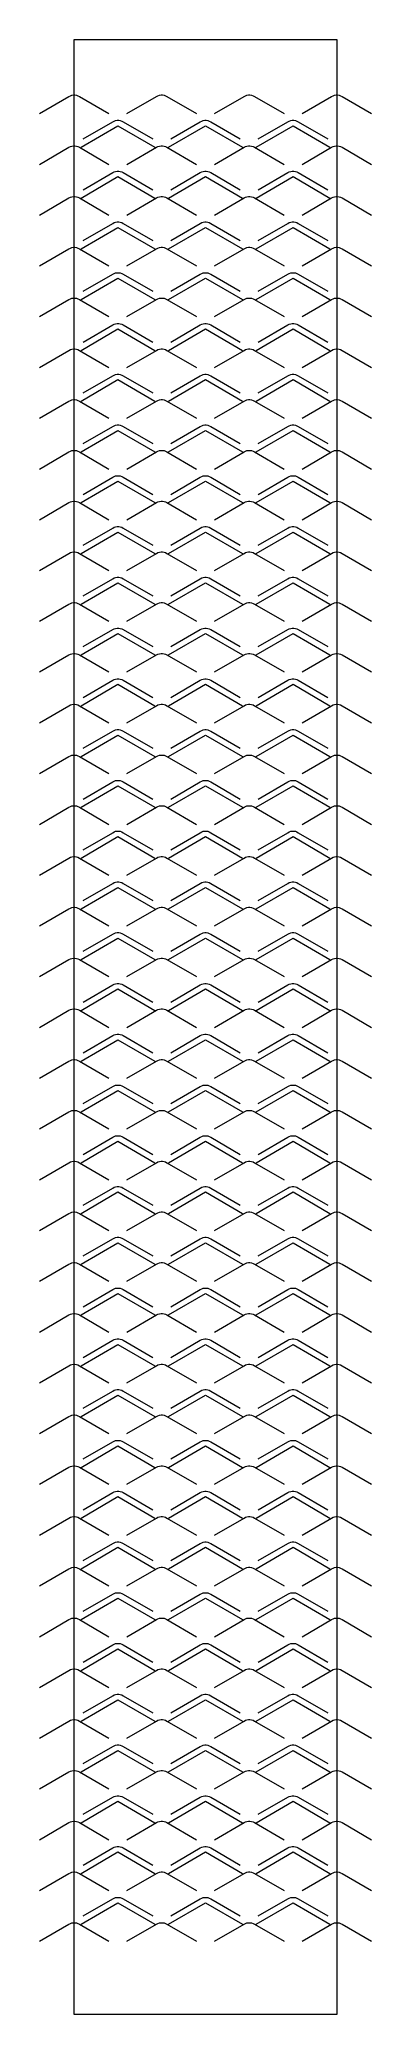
# Model space of a CAD drawing. Header units: metres. Extents: x -3 to 24, y 0 to 162.
import ezdxf

# ---------------------------------------------------------------- set-up
doc = ezdxf.new("R2010")
doc.units = ezdxf.units.M
doc.layers.add('TOP', color=1, linetype='Continuous', lineweight=0)

msp = doc.modelspace()

# ---------------------------------------------------------------- linework, layer by layer
at = {"layer": 'TOP'}
for p, q in [((-2.85, 155.92), (-0.43, 157.33)), ((-0.43, 157.33), (-0.31, 157.39)), ((-0.31, 157.39), (-0.19, 157.43)), ((-0.19, 157.43), (-0.06, 157.45)), ((-0.06, 157.45), (0.06, 157.45)), ((0.06, 157.45), (0.19, 157.43)), ((0.19, 157.43), (0.31, 157.39)), ((0.31, 157.39), (0.43, 157.33)), ((0.43, 157.33), (2.85, 155.92)), ((4.33, 155.92), (6.75, 157.33)), ((6.75, 157.33), (6.87, 157.39)), ((6.87, 157.39), (6.99, 157.43)), ((6.99, 157.43), (7.12, 157.45)), ((7.12, 157.45), (7.24, 157.45)), ((7.24, 157.45), (7.37, 157.43)), ((7.37, 157.43), (7.49, 157.39)), ((7.49, 157.39), (7.61, 157.33)), ((7.61, 157.33), (10.03, 155.92)), ((11.51, 155.92), (13.93, 157.33)), ((13.93, 157.33), (14.05, 157.39)), ((14.05, 157.39), (14.17, 157.43)), ((14.17, 157.43), (14.3, 157.45)), ((14.3, 157.45), (14.42, 157.45)), ((14.42, 157.45), (14.55, 157.43)), ((14.55, 157.43), (14.67, 157.39)), ((14.67, 157.39), (14.79, 157.33)), ((14.79, 157.33), (17.21, 155.92)), ((18.69, 155.92), (21.11, 157.33)), ((21.11, 157.33), (21.23, 157.39)), ((21.23, 157.39), (21.35, 157.43)), ((21.35, 157.43), (21.48, 157.45)), ((21.48, 157.45), (21.6, 157.45)), ((21.6, 157.45), (21.73, 157.43)), ((21.73, 157.43), (21.85, 157.39)), ((21.85, 157.39), (21.97, 157.33)), ((21.97, 157.33), (24.39, 155.92)), ((0.56, 153.16), (3.59, 154.92)), ((0.74, 153.84), (3.16, 155.24)), ((3.16, 155.24), (3.28, 155.31)), ((3.28, 155.31), (3.4, 155.35)), ((3.4, 155.35), (3.53, 155.37)), ((3.53, 155.37), (3.65, 155.37)), ((3.59, 154.92), (6.62, 153.16)), ((3.65, 155.37), (3.78, 155.35)), ((3.78, 155.35), (3.9, 155.31)), ((3.9, 155.31), (4.02, 155.24)), ((4.02, 155.24), (6.44, 153.84)), ((7.74, 153.16), (10.77, 154.92)), ((7.92, 153.84), (10.34, 155.24)), ((10.34, 155.24), (10.46, 155.31)), ((10.46, 155.31), (10.58, 155.35)), ((10.58, 155.35), (10.71, 155.37)), ((10.71, 155.37), (10.83, 155.37)), ((10.77, 154.92), (13.8, 153.16)), ((10.83, 155.37), (10.96, 155.35)), ((10.96, 155.35), (11.08, 155.31)), ((11.08, 155.31), (11.2, 155.24)), ((11.2, 155.24), (13.62, 153.84)), ((14.92, 153.16), (17.95, 154.92)), ((15.1, 153.84), (17.52, 155.24)), ((17.52, 155.24), (17.64, 155.31)), ((17.64, 155.31), (17.76, 155.35)), ((17.76, 155.35), (17.89, 155.37)), ((17.89, 155.37), (18.01, 155.37)), ((17.95, 154.92), (20.98, 153.16)), ((18.01, 155.37), (18.14, 155.35)), ((18.14, 155.35), (18.26, 155.31)), ((18.26, 155.31), (18.38, 155.24)), ((18.38, 155.24), (20.8, 153.84)), ((-2.85, 151.76), (-0.43, 153.16)), ((-0.43, 153.16), (-0.31, 153.22)), ((-0.31, 153.22), (-0.19, 153.26)), ((-0.19, 153.26), (-0.06, 153.28)), ((-0.06, 153.28), (0.06, 153.28)), ((0.06, 153.28), (0.19, 153.26)), ((0.19, 153.26), (0.31, 153.22)), ((0.31, 153.22), (0.43, 153.16)), ((0.43, 153.16), (2.85, 151.76)), ((4.33, 151.76), (6.75, 153.16)), ((6.75, 153.16), (6.87, 153.22)), ((6.87, 153.22), (6.99, 153.26)), ((6.99, 153.26), (7.12, 153.28)), ((7.12, 153.28), (7.24, 153.28)), ((7.24, 153.28), (7.37, 153.26)), ((7.37, 153.26), (7.49, 153.22)), ((7.49, 153.22), (7.61, 153.16)), ((7.61, 153.16), (10.03, 151.76)), ((11.51, 151.76), (13.93, 153.16)), ((13.93, 153.16), (14.05, 153.22)), ((14.05, 153.22), (14.17, 153.26)), ((14.17, 153.26), (14.3, 153.28)), ((14.3, 153.28), (14.42, 153.28)), ((14.42, 153.28), (14.55, 153.26)), ((14.55, 153.26), (14.67, 153.22)), ((14.67, 153.22), (14.79, 153.16)), ((14.79, 153.16), (17.21, 151.76)), ((18.69, 151.76), (21.11, 153.16)), ((21.11, 153.16), (21.23, 153.22)), ((21.23, 153.22), (21.35, 153.26)), ((21.35, 153.26), (21.48, 153.28)), ((21.48, 153.28), (21.6, 153.28)), ((21.6, 153.28), (21.73, 153.26)), ((21.73, 153.26), (21.85, 153.22)), ((21.85, 153.22), (21.97, 153.16)), ((21.97, 153.16), (24.39, 151.76)), ((0.56, 148.99), (3.59, 150.75)), ((0.74, 149.68), (3.16, 151.08)), ((3.16, 151.08), (3.28, 151.14)), ((3.28, 151.14), (3.4, 151.18)), ((3.4, 151.18), (3.53, 151.2)), ((3.53, 151.2), (3.65, 151.2)), ((3.59, 150.75), (6.62, 148.99)), ((3.65, 151.2), (3.78, 151.18)), ((3.78, 151.18), (3.9, 151.14)), ((3.9, 151.14), (4.02, 151.08)), ((4.02, 151.08), (6.44, 149.68)), ((7.74, 148.99), (10.77, 150.75)), ((7.92, 149.68), (10.34, 151.08)), ((10.34, 151.08), (10.46, 151.14)), ((10.46, 151.14), (10.58, 151.18)), ((10.58, 151.18), (10.71, 151.2)), ((10.71, 151.2), (10.83, 151.2)), ((10.77, 150.75), (13.8, 148.99)), ((10.83, 151.2), (10.96, 151.18)), ((10.96, 151.18), (11.08, 151.14)), ((11.08, 151.14), (11.2, 151.08)), ((11.2, 151.08), (13.62, 149.68)), ((14.92, 148.99), (17.95, 150.75)), ((15.1, 149.68), (17.52, 151.08)), ((17.52, 151.08), (17.64, 151.14)), ((17.64, 151.14), (17.76, 151.18)), ((17.76, 151.18), (17.89, 151.2)), ((17.89, 151.2), (18.01, 151.2)), ((17.95, 150.75), (20.98, 148.99)), ((18.01, 151.2), (18.14, 151.18)), ((18.14, 151.18), (18.26, 151.14)), ((18.26, 151.14), (18.38, 151.08)), ((18.38, 151.08), (20.8, 149.68)), ((-0.43, 149), (-0.31, 149.06)), ((-0.31, 149.06), (-0.19, 149.1)), ((-0.19, 149.1), (-0.06, 149.12)), ((-0.06, 149.12), (0.06, 149.12)), ((0.06, 149.12), (0.19, 149.1)), ((0.19, 149.1), (0.31, 149.06)), ((0.31, 149.06), (0.43, 149)), ((6.75, 149), (6.87, 149.06)), ((6.87, 149.06), (6.99, 149.1)), ((6.99, 149.1), (7.12, 149.12)), ((7.12, 149.12), (7.24, 149.12)), ((7.24, 149.12), (7.37, 149.1)), ((7.37, 149.1), (7.49, 149.06)), ((7.49, 149.06), (7.61, 149)), ((13.93, 149), (14.05, 149.06)), ((14.05, 149.06), (14.17, 149.1)), ((14.17, 149.1), (14.3, 149.12)), ((14.3, 149.12), (14.42, 149.12)), ((14.42, 149.12), (14.55, 149.1)), ((14.55, 149.1), (14.67, 149.06)), ((14.67, 149.06), (14.79, 149)), ((21.11, 149), (21.23, 149.06)), ((21.23, 149.06), (21.35, 149.1)), ((21.35, 149.1), (21.48, 149.12)), ((21.48, 149.12), (21.6, 149.12)), ((21.6, 149.12), (21.73, 149.1)), ((21.73, 149.1), (21.85, 149.06)), ((21.85, 149.06), (21.97, 149)), ((-2.85, 147.6), (-0.43, 149)), ((0.43, 149), (2.85, 147.6)), ((4.33, 147.6), (6.75, 149)), ((7.61, 149), (10.03, 147.6)), ((11.51, 147.6), (13.93, 149)), ((14.79, 149), (17.21, 147.6)), ((18.69, 147.6), (21.11, 149)), ((21.97, 149), (24.39, 147.6)), ((0.56, 144.83), (3.59, 146.59)), ((0.74, 145.51), (3.16, 146.92)), ((3.16, 146.92), (3.28, 146.98)), ((3.28, 146.98), (3.4, 147.02)), ((3.4, 147.02), (3.53, 147.04)), ((3.53, 147.04), (3.65, 147.04)), ((3.59, 146.59), (6.62, 144.83)), ((3.65, 147.04), (3.78, 147.02)), ((3.78, 147.02), (3.9, 146.98)), ((3.9, 146.98), (4.02, 146.92)), ((4.02, 146.92), (6.44, 145.51)), ((7.74, 144.83), (10.77, 146.59)), ((7.92, 145.51), (10.34, 146.92)), ((10.34, 146.92), (10.46, 146.98)), ((10.46, 146.98), (10.58, 147.02)), ((10.58, 147.02), (10.71, 147.04)), ((10.71, 147.04), (10.83, 147.04)), ((10.77, 146.59), (13.8, 144.83)), ((10.83, 147.04), (10.96, 147.02)), ((10.96, 147.02), (11.08, 146.98)), ((11.08, 146.98), (11.2, 146.92)), ((11.2, 146.92), (13.62, 145.51)), ((14.92, 144.83), (17.95, 146.59)), ((15.1, 145.51), (17.52, 146.92)), ((17.52, 146.92), (17.64, 146.98)), ((17.64, 146.98), (17.76, 147.02)), ((17.76, 147.02), (17.89, 147.04)), ((17.89, 147.04), (18.01, 147.04)), ((17.95, 146.59), (20.98, 144.83)), ((18.01, 147.04), (18.14, 147.02)), ((18.14, 147.02), (18.26, 146.98)), ((18.26, 146.98), (18.38, 146.92)), ((18.38, 146.92), (20.8, 145.51)), ((-2.85, 143.43), (-0.43, 144.83)), ((-0.43, 144.83), (-0.31, 144.89)), ((-0.31, 144.89), (-0.19, 144.94)), ((-0.19, 144.94), (-0.06, 144.96)), ((-0.06, 144.96), (0.06, 144.96)), ((0.06, 144.96), (0.19, 144.94)), ((0.19, 144.94), (0.31, 144.89)), ((0.31, 144.89), (0.43, 144.83)), ((0.43, 144.83), (2.85, 143.43)), ((4.33, 143.43), (6.75, 144.83)), ((6.75, 144.83), (6.87, 144.89)), ((6.87, 144.89), (6.99, 144.94)), ((6.99, 144.94), (7.12, 144.96)), ((7.12, 144.96), (7.24, 144.96)), ((7.24, 144.96), (7.37, 144.94)), ((7.37, 144.94), (7.49, 144.89)), ((7.49, 144.89), (7.61, 144.83)), ((7.61, 144.83), (10.03, 143.43)), ((11.51, 143.43), (13.93, 144.83)), ((13.93, 144.83), (14.05, 144.89)), ((14.05, 144.89), (14.17, 144.94)), ((14.17, 144.94), (14.3, 144.96)), ((14.3, 144.96), (14.42, 144.96)), ((14.42, 144.96), (14.55, 144.94)), ((14.55, 144.94), (14.67, 144.89)), ((14.67, 144.89), (14.79, 144.83)), ((14.79, 144.83), (17.21, 143.43)), ((18.69, 143.43), (21.11, 144.83)), ((21.11, 144.83), (21.23, 144.89)), ((21.23, 144.89), (21.35, 144.94)), ((21.35, 144.94), (21.48, 144.96)), ((21.48, 144.96), (21.6, 144.96)), ((21.6, 144.96), (21.73, 144.94)), ((21.73, 144.94), (21.85, 144.89)), ((21.85, 144.89), (21.97, 144.83)), ((21.97, 144.83), (24.39, 143.43)), ((0.74, 141.35), (3.16, 142.75)), ((3.16, 142.75), (3.28, 142.81)), ((3.28, 142.81), (3.4, 142.85)), ((3.4, 142.85), (3.53, 142.87)), ((3.53, 142.87), (3.65, 142.87)), ((3.65, 142.87), (3.78, 142.85)), ((3.78, 142.85), (3.9, 142.81)), ((3.9, 142.81), (4.02, 142.75)), ((4.02, 142.75), (6.44, 141.35)), ((7.92, 141.35), (10.34, 142.75)), ((10.34, 142.75), (10.46, 142.81)), ((10.46, 142.81), (10.58, 142.85)), ((10.58, 142.85), (10.71, 142.87)), ((10.71, 142.87), (10.83, 142.87)), ((10.83, 142.87), (10.96, 142.85)), ((10.96, 142.85), (11.08, 142.81)), ((11.08, 142.81), (11.2, 142.75)), ((11.2, 142.75), (13.62, 141.35)), ((15.1, 141.35), (17.52, 142.75)), ((17.52, 142.75), (17.64, 142.81)), ((17.64, 142.81), (17.76, 142.85)), ((17.76, 142.85), (17.89, 142.87)), ((17.89, 142.87), (18.01, 142.87)), ((18.01, 142.87), (18.14, 142.85)), ((18.14, 142.85), (18.26, 142.81)), ((18.26, 142.81), (18.38, 142.75)), ((18.38, 142.75), (20.8, 141.35)), ((0.56, 140.67), (3.59, 142.42)), ((3.59, 142.42), (6.62, 140.67)), ((7.74, 140.67), (10.77, 142.42)), ((10.77, 142.42), (13.8, 140.67)), ((14.92, 140.67), (17.95, 142.42)), ((17.95, 142.42), (20.98, 140.67)), ((-2.85, 139.27), (-0.43, 140.67)), ((-0.43, 140.67), (-0.31, 140.73)), ((-0.31, 140.73), (-0.19, 140.77)), ((-0.19, 140.77), (-0.06, 140.79)), ((-0.06, 140.79), (0.06, 140.79)), ((0.06, 140.79), (0.19, 140.77)), ((0.19, 140.77), (0.31, 140.73)), ((0.31, 140.73), (0.43, 140.67)), ((0.43, 140.67), (2.85, 139.27)), ((4.33, 139.27), (6.75, 140.67)), ((6.75, 140.67), (6.87, 140.73)), ((6.87, 140.73), (6.99, 140.77)), ((6.99, 140.77), (7.12, 140.79)), ((7.12, 140.79), (7.24, 140.79)), ((7.24, 140.79), (7.37, 140.77)), ((7.37, 140.77), (7.49, 140.73)), ((7.49, 140.73), (7.61, 140.67)), ((7.61, 140.67), (10.03, 139.27)), ((11.51, 139.27), (13.93, 140.67)), ((13.93, 140.67), (14.05, 140.73)), ((14.05, 140.73), (14.17, 140.77)), ((14.17, 140.77), (14.3, 140.79)), ((14.3, 140.79), (14.42, 140.79)), ((14.42, 140.79), (14.55, 140.77)), ((14.55, 140.77), (14.67, 140.73)), ((14.67, 140.73), (14.79, 140.67)), ((14.79, 140.67), (17.21, 139.27)), ((18.69, 139.27), (21.11, 140.67)), ((21.11, 140.67), (21.23, 140.73)), ((21.23, 140.73), (21.35, 140.77)), ((21.35, 140.77), (21.48, 140.79)), ((21.48, 140.79), (21.6, 140.79)), ((21.6, 140.79), (21.73, 140.77)), ((21.73, 140.77), (21.85, 140.73)), ((21.85, 140.73), (21.97, 140.67)), ((21.97, 140.67), (24.39, 139.27)), ((0.56, 136.5), (3.59, 138.26)), ((0.74, 137.18), (3.16, 138.59)), ((3.16, 138.59), (3.28, 138.65)), ((3.28, 138.65), (3.4, 138.69)), ((3.4, 138.69), (3.53, 138.71)), ((3.53, 138.71), (3.65, 138.71)), ((3.59, 138.26), (6.62, 136.5)), ((3.65, 138.71), (3.78, 138.69)), ((3.78, 138.69), (3.9, 138.65)), ((3.9, 138.65), (4.02, 138.59)), ((4.02, 138.59), (6.44, 137.18)), ((7.74, 136.5), (10.77, 138.26)), ((7.92, 137.18), (10.34, 138.59)), ((10.34, 138.59), (10.46, 138.65)), ((10.46, 138.65), (10.58, 138.69)), ((10.58, 138.69), (10.71, 138.71)), ((10.71, 138.71), (10.83, 138.71)), ((10.77, 138.26), (13.8, 136.5)), ((10.83, 138.71), (10.96, 138.69)), ((10.96, 138.69), (11.08, 138.65)), ((11.08, 138.65), (11.2, 138.59)), ((11.2, 138.59), (13.62, 137.18)), ((14.92, 136.5), (17.95, 138.26)), ((15.1, 137.18), (17.52, 138.59)), ((17.52, 138.59), (17.64, 138.65)), ((17.64, 138.65), (17.76, 138.69)), ((17.76, 138.69), (17.89, 138.71)), ((17.89, 138.71), (18.01, 138.71)), ((17.95, 138.26), (20.98, 136.5)), ((18.01, 138.71), (18.14, 138.69)), ((18.14, 138.69), (18.26, 138.65)), ((18.26, 138.65), (18.38, 138.59)), ((18.38, 138.59), (20.8, 137.18)), ((-2.85, 135.1), (-0.43, 136.5)), ((-0.43, 136.5), (-0.31, 136.57)), ((-0.31, 136.57), (-0.19, 136.61)), ((-0.19, 136.61), (-0.06, 136.63)), ((-0.06, 136.63), (0.06, 136.63)), ((0.06, 136.63), (0.19, 136.61)), ((0.19, 136.61), (0.31, 136.57)), ((0.31, 136.57), (0.43, 136.5)), ((0.43, 136.5), (2.85, 135.1)), ((4.33, 135.1), (6.75, 136.5)), ((6.75, 136.5), (6.87, 136.57)), ((6.87, 136.57), (6.99, 136.61)), ((6.99, 136.61), (7.12, 136.63)), ((7.12, 136.63), (7.24, 136.63)), ((7.24, 136.63), (7.37, 136.61)), ((7.37, 136.61), (7.49, 136.57)), ((7.49, 136.57), (7.61, 136.5)), ((7.61, 136.5), (10.03, 135.1)), ((11.51, 135.1), (13.93, 136.5)), ((13.93, 136.5), (14.05, 136.57)), ((14.05, 136.57), (14.17, 136.61)), ((14.17, 136.61), (14.3, 136.63)), ((14.3, 136.63), (14.42, 136.63)), ((14.42, 136.63), (14.55, 136.61)), ((14.55, 136.61), (14.67, 136.57)), ((14.67, 136.57), (14.79, 136.5)), ((14.79, 136.5), (17.21, 135.1)), ((18.69, 135.1), (21.11, 136.5)), ((21.11, 136.5), (21.23, 136.57)), ((21.23, 136.57), (21.35, 136.61)), ((21.35, 136.61), (21.48, 136.63)), ((21.48, 136.63), (21.6, 136.63)), ((21.6, 136.63), (21.73, 136.61)), ((21.73, 136.61), (21.85, 136.57)), ((21.85, 136.57), (21.97, 136.5)), ((21.97, 136.5), (24.39, 135.1)), ((3.16, 134.42), (3.28, 134.48)), ((3.28, 134.48), (3.4, 134.52)), ((3.4, 134.52), (3.53, 134.55)), ((3.53, 134.55), (3.65, 134.55)), ((3.65, 134.55), (3.78, 134.52)), ((3.78, 134.52), (3.9, 134.48)), ((3.9, 134.48), (4.02, 134.42)), ((10.34, 134.42), (10.46, 134.48)), ((10.46, 134.48), (10.58, 134.52)), ((10.58, 134.52), (10.71, 134.55)), ((10.71, 134.55), (10.83, 134.55)), ((10.83, 134.55), (10.96, 134.52)), ((10.96, 134.52), (11.08, 134.48)), ((11.08, 134.48), (11.2, 134.42)), ((17.52, 134.42), (17.64, 134.48)), ((17.64, 134.48), (17.76, 134.52)), ((17.76, 134.52), (17.89, 134.55)), ((17.89, 134.55), (18.01, 134.55)), ((18.01, 134.55), (18.14, 134.52)), ((18.14, 134.52), (18.26, 134.48)), ((18.26, 134.48), (18.38, 134.42)), ((0.56, 132.34), (3.59, 134.1)), ((0.74, 133.02), (3.16, 134.42)), ((3.59, 134.1), (6.62, 132.34)), ((4.02, 134.42), (6.44, 133.02)), ((7.74, 132.34), (10.77, 134.1)), ((7.92, 133.02), (10.34, 134.42)), ((10.77, 134.1), (13.8, 132.34)), ((11.2, 134.42), (13.62, 133.02)), ((14.92, 132.34), (17.95, 134.1)), ((15.1, 133.02), (17.52, 134.42)), ((17.95, 134.1), (20.98, 132.34)), ((18.38, 134.42), (20.8, 133.02)), ((-2.85, 130.94), (-0.43, 132.34)), ((-0.43, 132.34), (-0.31, 132.4)), ((-0.31, 132.4), (-0.19, 132.44)), ((-0.19, 132.44), (-0.06, 132.46)), ((-0.06, 132.46), (0.06, 132.46)), ((0.06, 132.46), (0.19, 132.44)), ((0.19, 132.44), (0.31, 132.4)), ((0.31, 132.4), (0.43, 132.34)), ((0.43, 132.34), (2.85, 130.94)), ((4.33, 130.94), (6.75, 132.34)), ((6.75, 132.34), (6.87, 132.4)), ((6.87, 132.4), (6.99, 132.44)), ((6.99, 132.44), (7.12, 132.46)), ((7.12, 132.46), (7.24, 132.46)), ((7.24, 132.46), (7.37, 132.44)), ((7.37, 132.44), (7.49, 132.4)), ((7.49, 132.4), (7.61, 132.34)), ((7.61, 132.34), (10.03, 130.94)), ((11.51, 130.94), (13.93, 132.34)), ((13.93, 132.34), (14.05, 132.4)), ((14.05, 132.4), (14.17, 132.44)), ((14.17, 132.44), (14.3, 132.46)), ((14.3, 132.46), (14.42, 132.46)), ((14.42, 132.46), (14.55, 132.44)), ((14.55, 132.44), (14.67, 132.4)), ((14.67, 132.4), (14.79, 132.34)), ((14.79, 132.34), (17.21, 130.94)), ((18.69, 130.94), (21.11, 132.34)), ((21.11, 132.34), (21.23, 132.4)), ((21.23, 132.4), (21.35, 132.44)), ((21.35, 132.44), (21.48, 132.46)), ((21.48, 132.46), (21.6, 132.46)), ((21.6, 132.46), (21.73, 132.44)), ((21.73, 132.44), (21.85, 132.4)), ((21.85, 132.4), (21.97, 132.34)), ((21.97, 132.34), (24.39, 130.94)), ((0.56, 128.17), (3.59, 129.93)), ((0.74, 128.86), (3.16, 130.26)), ((3.16, 130.26), (3.28, 130.32)), ((3.28, 130.32), (3.4, 130.36)), ((3.4, 130.36), (3.53, 130.38)), ((3.53, 130.38), (3.65, 130.38)), ((3.59, 129.93), (6.62, 128.17)), ((3.65, 130.38), (3.78, 130.36)), ((3.78, 130.36), (3.9, 130.32)), ((3.9, 130.32), (4.02, 130.26)), ((4.02, 130.26), (6.44, 128.86)), ((7.74, 128.17), (10.77, 129.93)), ((7.92, 128.86), (10.34, 130.26)), ((10.34, 130.26), (10.46, 130.32)), ((10.46, 130.32), (10.58, 130.36)), ((10.58, 130.36), (10.71, 130.38)), ((10.71, 130.38), (10.83, 130.38)), ((10.77, 129.93), (13.8, 128.17)), ((10.83, 130.38), (10.96, 130.36)), ((10.96, 130.36), (11.08, 130.32)), ((11.08, 130.32), (11.2, 130.26)), ((11.2, 130.26), (13.62, 128.86)), ((14.92, 128.17), (17.95, 129.93)), ((15.1, 128.86), (17.52, 130.26)), ((17.52, 130.26), (17.64, 130.32)), ((17.64, 130.32), (17.76, 130.36)), ((17.76, 130.36), (17.89, 130.38)), ((17.89, 130.38), (18.01, 130.38)), ((17.95, 129.93), (20.98, 128.17)), ((18.01, 130.38), (18.14, 130.36)), ((18.14, 130.36), (18.26, 130.32)), ((18.26, 130.32), (18.38, 130.26)), ((18.38, 130.26), (20.8, 128.86)), ((-2.85, 126.77), (-0.43, 128.18)), ((-0.43, 128.18), (-0.31, 128.24)), ((-0.31, 128.24), (-0.19, 128.28)), ((-0.19, 128.28), (-0.06, 128.3)), ((-0.06, 128.3), (0.06, 128.3)), ((0.06, 128.3), (0.19, 128.28)), ((0.19, 128.28), (0.31, 128.24)), ((0.31, 128.24), (0.43, 128.18)), ((0.43, 128.18), (2.85, 126.77)), ((4.33, 126.77), (6.75, 128.18)), ((6.75, 128.18), (6.87, 128.24)), ((6.87, 128.24), (6.99, 128.28)), ((6.99, 128.28), (7.12, 128.3)), ((7.12, 128.3), (7.24, 128.3)), ((7.24, 128.3), (7.37, 128.28)), ((7.37, 128.28), (7.49, 128.24)), ((7.49, 128.24), (7.61, 128.18)), ((7.61, 128.18), (10.03, 126.77)), ((11.51, 126.77), (13.93, 128.18)), ((13.93, 128.18), (14.05, 128.24)), ((14.05, 128.24), (14.17, 128.28)), ((14.17, 128.28), (14.3, 128.3)), ((14.3, 128.3), (14.42, 128.3)), ((14.42, 128.3), (14.55, 128.28)), ((14.55, 128.28), (14.67, 128.24)), ((14.67, 128.24), (14.79, 128.18)), ((14.79, 128.18), (17.21, 126.77)), ((18.69, 126.77), (21.11, 128.18)), ((21.11, 128.18), (21.23, 128.24)), ((21.23, 128.24), (21.35, 128.28)), ((21.35, 128.28), (21.48, 128.3)), ((21.48, 128.3), (21.6, 128.3)), ((21.6, 128.3), (21.73, 128.28)), ((21.73, 128.28), (21.85, 128.24)), ((21.85, 128.24), (21.97, 128.18)), ((21.97, 128.18), (24.39, 126.77)), ((0.56, 124.01), (3.59, 125.77)), ((0.74, 124.69), (3.16, 126.09)), ((3.16, 126.09), (3.28, 126.15)), ((3.28, 126.15), (3.4, 126.2)), ((3.4, 126.2), (3.53, 126.22)), ((3.53, 126.22), (3.65, 126.22)), ((3.59, 125.77), (6.62, 124.01)), ((3.65, 126.22), (3.78, 126.2)), ((3.78, 126.2), (3.9, 126.15)), ((3.9, 126.15), (4.02, 126.09)), ((4.02, 126.09), (6.44, 124.69)), ((7.74, 124.01), (10.77, 125.77)), ((7.92, 124.69), (10.34, 126.09)), ((10.34, 126.09), (10.46, 126.15)), ((10.46, 126.15), (10.58, 126.2)), ((10.58, 126.2), (10.71, 126.22)), ((10.71, 126.22), (10.83, 126.22)), ((10.77, 125.77), (13.8, 124.01)), ((10.83, 126.22), (10.96, 126.2)), ((10.96, 126.2), (11.08, 126.15)), ((11.08, 126.15), (11.2, 126.09)), ((11.2, 126.09), (13.62, 124.69)), ((14.92, 124.01), (17.95, 125.77)), ((15.1, 124.69), (17.52, 126.09)), ((17.52, 126.09), (17.64, 126.15)), ((17.64, 126.15), (17.76, 126.2)), ((17.76, 126.2), (17.89, 126.22)), ((17.89, 126.22), (18.01, 126.22)), ((17.95, 125.77), (20.98, 124.01)), ((18.01, 126.22), (18.14, 126.2)), ((18.14, 126.2), (18.26, 126.15)), ((18.26, 126.15), (18.38, 126.09)), ((18.38, 126.09), (20.8, 124.69)), ((-2.85, 122.61), (-0.43, 124.01)), ((-0.43, 124.01), (-0.31, 124.07)), ((-0.31, 124.07), (-0.19, 124.11)), ((-0.19, 124.11), (-0.06, 124.13)), ((-0.06, 124.13), (0.06, 124.13)), ((0.06, 124.13), (0.19, 124.11)), ((0.19, 124.11), (0.31, 124.07)), ((0.31, 124.07), (0.43, 124.01)), ((0.43, 124.01), (2.85, 122.61)), ((4.33, 122.61), (6.75, 124.01)), ((6.75, 124.01), (6.87, 124.07)), ((6.87, 124.07), (6.99, 124.11)), ((6.99, 124.11), (7.12, 124.13)), ((7.12, 124.13), (7.24, 124.13)), ((7.24, 124.13), (7.37, 124.11)), ((7.37, 124.11), (7.49, 124.07)), ((7.49, 124.07), (7.61, 124.01)), ((7.61, 124.01), (10.03, 122.61)), ((11.51, 122.61), (13.93, 124.01)), ((13.93, 124.01), (14.05, 124.07)), ((14.05, 124.07), (14.17, 124.11)), ((14.17, 124.11), (14.3, 124.13)), ((14.3, 124.13), (14.42, 124.13)), ((14.42, 124.13), (14.55, 124.11)), ((14.55, 124.11), (14.67, 124.07)), ((14.67, 124.07), (14.79, 124.01)), ((14.79, 124.01), (17.21, 122.61)), ((18.69, 122.61), (21.11, 124.01)), ((21.11, 124.01), (21.23, 124.07)), ((21.23, 124.07), (21.35, 124.11)), ((21.35, 124.11), (21.48, 124.13)), ((21.48, 124.13), (21.6, 124.13)), ((21.6, 124.13), (21.73, 124.11)), ((21.73, 124.11), (21.85, 124.07)), ((21.85, 124.07), (21.97, 124.01)), ((21.97, 124.01), (24.39, 122.61)), ((0.56, 119.84), (3.59, 121.6)), ((0.74, 120.53), (3.16, 121.93)), ((3.16, 121.93), (3.28, 121.99)), ((3.28, 121.99), (3.4, 122.03)), ((3.4, 122.03), (3.53, 122.05)), ((3.53, 122.05), (3.65, 122.05)), ((3.59, 121.6), (6.62, 119.84)), ((3.65, 122.05), (3.78, 122.03)), ((3.78, 122.03), (3.9, 121.99)), ((3.9, 121.99), (4.02, 121.93)), ((4.02, 121.93), (6.44, 120.53)), ((7.74, 119.84), (10.77, 121.6)), ((7.92, 120.53), (10.34, 121.93)), ((10.34, 121.93), (10.46, 121.99)), ((10.46, 121.99), (10.58, 122.03)), ((10.58, 122.03), (10.71, 122.05)), ((10.71, 122.05), (10.83, 122.05)), ((10.77, 121.6), (13.8, 119.84)), ((10.83, 122.05), (10.96, 122.03)), ((10.96, 122.03), (11.08, 121.99)), ((11.08, 121.99), (11.2, 121.93)), ((11.2, 121.93), (13.62, 120.53)), ((14.92, 119.84), (17.95, 121.6)), ((15.1, 120.53), (17.52, 121.93)), ((17.52, 121.93), (17.64, 121.99)), ((17.64, 121.99), (17.76, 122.03)), ((17.76, 122.03), (17.89, 122.05)), ((17.89, 122.05), (18.01, 122.05)), ((17.95, 121.6), (20.98, 119.84)), ((18.01, 122.05), (18.14, 122.03)), ((18.14, 122.03), (18.26, 121.99)), ((18.26, 121.99), (18.38, 121.93)), ((18.38, 121.93), (20.8, 120.53)), ((-0.43, 119.85), (-0.31, 119.91)), ((-0.31, 119.91), (-0.19, 119.95)), ((-0.19, 119.95), (-0.06, 119.97)), ((-0.06, 119.97), (0.06, 119.97)), ((0.06, 119.97), (0.19, 119.95)), ((0.19, 119.95), (0.31, 119.91)), ((0.31, 119.91), (0.43, 119.85)), ((6.75, 119.85), (6.87, 119.91)), ((6.87, 119.91), (6.99, 119.95)), ((6.99, 119.95), (7.12, 119.97)), ((7.12, 119.97), (7.24, 119.97)), ((7.24, 119.97), (7.37, 119.95)), ((7.37, 119.95), (7.49, 119.91)), ((7.49, 119.91), (7.61, 119.85)), ((13.93, 119.85), (14.05, 119.91)), ((14.05, 119.91), (14.17, 119.95)), ((14.17, 119.95), (14.3, 119.97)), ((14.3, 119.97), (14.42, 119.97)), ((14.42, 119.97), (14.55, 119.95)), ((14.55, 119.95), (14.67, 119.91)), ((14.67, 119.91), (14.79, 119.85)), ((21.11, 119.85), (21.23, 119.91)), ((21.23, 119.91), (21.35, 119.95)), ((21.35, 119.95), (21.48, 119.97)), ((21.48, 119.97), (21.6, 119.97)), ((21.6, 119.97), (21.73, 119.95)), ((21.73, 119.95), (21.85, 119.91)), ((21.85, 119.91), (21.97, 119.85)), ((-2.85, 118.44), (-0.43, 119.85)), ((0.43, 119.85), (2.85, 118.44)), ((4.33, 118.44), (6.75, 119.85)), ((7.61, 119.85), (10.03, 118.44)), ((11.51, 118.44), (13.93, 119.85)), ((14.79, 119.85), (17.21, 118.44)), ((18.69, 118.44), (21.11, 119.85)), ((21.97, 119.85), (24.39, 118.44)), ((0.56, 115.68), (3.59, 117.44)), ((0.74, 116.36), (3.16, 117.76)), ((3.16, 117.76), (3.28, 117.83)), ((3.28, 117.83), (3.4, 117.87)), ((3.4, 117.87), (3.53, 117.89)), ((3.53, 117.89), (3.65, 117.89)), ((3.59, 117.44), (6.62, 115.68)), ((3.65, 117.89), (3.78, 117.87)), ((3.78, 117.87), (3.9, 117.83)), ((3.9, 117.83), (4.02, 117.76)), ((4.02, 117.76), (6.44, 116.36)), ((7.74, 115.68), (10.77, 117.44)), ((7.92, 116.36), (10.34, 117.76)), ((10.34, 117.76), (10.46, 117.83)), ((10.46, 117.83), (10.58, 117.87)), ((10.58, 117.87), (10.71, 117.89)), ((10.71, 117.89), (10.83, 117.89)), ((10.77, 117.44), (13.8, 115.68)), ((10.83, 117.89), (10.96, 117.87)), ((10.96, 117.87), (11.08, 117.83)), ((11.08, 117.83), (11.2, 117.76)), ((11.2, 117.76), (13.62, 116.36)), ((14.92, 115.68), (17.95, 117.44)), ((15.1, 116.36), (17.52, 117.76)), ((17.52, 117.76), (17.64, 117.83)), ((17.64, 117.83), (17.76, 117.87)), ((17.76, 117.87), (17.89, 117.89)), ((17.89, 117.89), (18.01, 117.89)), ((17.95, 117.44), (20.98, 115.68)), ((18.01, 117.89), (18.14, 117.87)), ((18.14, 117.87), (18.26, 117.83)), ((18.26, 117.83), (18.38, 117.76)), ((18.38, 117.76), (20.8, 116.36)), ((-2.85, 114.28), (-0.43, 115.68)), ((-0.43, 115.68), (-0.31, 115.74)), ((-0.31, 115.74), (-0.19, 115.78)), ((-0.19, 115.78), (-0.06, 115.81)), ((-0.06, 115.81), (0.06, 115.81)), ((0.06, 115.81), (0.19, 115.78)), ((0.19, 115.78), (0.31, 115.74)), ((0.31, 115.74), (0.43, 115.68)), ((0.43, 115.68), (2.85, 114.28)), ((4.33, 114.28), (6.75, 115.68)), ((6.75, 115.68), (6.87, 115.74)), ((6.87, 115.74), (6.99, 115.78)), ((6.99, 115.78), (7.12, 115.81)), ((7.12, 115.81), (7.24, 115.81)), ((7.24, 115.81), (7.37, 115.78)), ((7.37, 115.78), (7.49, 115.74)), ((7.49, 115.74), (7.61, 115.68)), ((7.61, 115.68), (10.03, 114.28)), ((11.51, 114.28), (13.93, 115.68)), ((13.93, 115.68), (14.05, 115.74)), ((14.05, 115.74), (14.17, 115.78)), ((14.17, 115.78), (14.3, 115.81)), ((14.3, 115.81), (14.42, 115.81)), ((14.42, 115.81), (14.55, 115.78)), ((14.55, 115.78), (14.67, 115.74)), ((14.67, 115.74), (14.79, 115.68)), ((14.79, 115.68), (17.21, 114.28)), ((18.69, 114.28), (21.11, 115.68)), ((21.11, 115.68), (21.23, 115.74)), ((21.23, 115.74), (21.35, 115.78)), ((21.35, 115.78), (21.48, 115.81)), ((21.48, 115.81), (21.6, 115.81)), ((21.6, 115.81), (21.73, 115.78)), ((21.73, 115.78), (21.85, 115.74)), ((21.85, 115.74), (21.97, 115.68)), ((21.97, 115.68), (24.39, 114.28)), ((0.74, 112.2), (3.16, 113.6)), ((3.16, 113.6), (3.28, 113.66)), ((3.28, 113.66), (3.4, 113.7)), ((3.4, 113.7), (3.53, 113.72)), ((3.53, 113.72), (3.65, 113.72)), ((3.65, 113.72), (3.78, 113.7)), ((3.78, 113.7), (3.9, 113.66)), ((3.9, 113.66), (4.02, 113.6)), ((4.02, 113.6), (6.44, 112.2)), ((7.92, 112.2), (10.34, 113.6)), ((10.34, 113.6), (10.46, 113.66)), ((10.46, 113.66), (10.58, 113.7)), ((10.58, 113.7), (10.71, 113.72)), ((10.71, 113.72), (10.83, 113.72)), ((10.83, 113.72), (10.96, 113.7)), ((10.96, 113.7), (11.08, 113.66)), ((11.08, 113.66), (11.2, 113.6)), ((11.2, 113.6), (13.62, 112.2)), ((15.1, 112.2), (17.52, 113.6)), ((17.52, 113.6), (17.64, 113.66)), ((17.64, 113.66), (17.76, 113.7)), ((17.76, 113.7), (17.89, 113.72)), ((17.89, 113.72), (18.01, 113.72)), ((18.01, 113.72), (18.14, 113.7)), ((18.14, 113.7), (18.26, 113.66)), ((18.26, 113.66), (18.38, 113.6)), ((18.38, 113.6), (20.8, 112.2)), ((0.56, 111.52), (3.59, 113.27)), ((3.59, 113.27), (6.62, 111.52)), ((7.74, 111.52), (10.77, 113.27)), ((10.77, 113.27), (13.8, 111.52)), ((14.92, 111.52), (17.95, 113.27)), ((17.95, 113.27), (20.98, 111.52)), ((-2.85, 110.12), (-0.43, 111.52)), ((-0.43, 111.52), (-0.31, 111.58)), ((-0.31, 111.58), (-0.19, 111.62)), ((-0.19, 111.62), (-0.06, 111.64)), ((-0.06, 111.64), (0.06, 111.64)), ((0.06, 111.64), (0.19, 111.62)), ((0.19, 111.62), (0.31, 111.58)), ((0.31, 111.58), (0.43, 111.52)), ((0.43, 111.52), (2.85, 110.12)), ((4.33, 110.12), (6.75, 111.52)), ((6.75, 111.52), (6.87, 111.58)), ((6.87, 111.58), (6.99, 111.62)), ((6.99, 111.62), (7.12, 111.64)), ((7.12, 111.64), (7.24, 111.64)), ((7.24, 111.64), (7.37, 111.62)), ((7.37, 111.62), (7.49, 111.58)), ((7.49, 111.58), (7.61, 111.52)), ((7.61, 111.52), (10.03, 110.12)), ((11.51, 110.12), (13.93, 111.52)), ((13.93, 111.52), (14.05, 111.58)), ((14.05, 111.58), (14.17, 111.62)), ((14.17, 111.62), (14.3, 111.64)), ((14.3, 111.64), (14.42, 111.64)), ((14.42, 111.64), (14.55, 111.62)), ((14.55, 111.62), (14.67, 111.58)), ((14.67, 111.58), (14.79, 111.52)), ((14.79, 111.52), (17.21, 110.12)), ((18.69, 110.12), (21.11, 111.52)), ((21.11, 111.52), (21.23, 111.58)), ((21.23, 111.58), (21.35, 111.62)), ((21.35, 111.62), (21.48, 111.64)), ((21.48, 111.64), (21.6, 111.64)), ((21.6, 111.64), (21.73, 111.62)), ((21.73, 111.62), (21.85, 111.58)), ((21.85, 111.58), (21.97, 111.52)), ((21.97, 111.52), (24.39, 110.12)), ((0.56, 107.35), (3.59, 109.11)), ((0.74, 108.03), (3.16, 109.44)), ((3.16, 109.44), (3.28, 109.5)), ((3.28, 109.5), (3.4, 109.54)), ((3.4, 109.54), (3.53, 109.56)), ((3.53, 109.56), (3.65, 109.56)), ((3.59, 109.11), (6.62, 107.35)), ((3.65, 109.56), (3.78, 109.54)), ((3.78, 109.54), (3.9, 109.5)), ((3.9, 109.5), (4.02, 109.44)), ((4.02, 109.44), (6.44, 108.03)), ((7.74, 107.35), (10.77, 109.11)), ((7.92, 108.03), (10.34, 109.44)), ((10.34, 109.44), (10.46, 109.5)), ((10.46, 109.5), (10.58, 109.54)), ((10.58, 109.54), (10.71, 109.56)), ((10.71, 109.56), (10.83, 109.56)), ((10.77, 109.11), (13.8, 107.35)), ((10.83, 109.56), (10.96, 109.54)), ((10.96, 109.54), (11.08, 109.5)), ((11.08, 109.5), (11.2, 109.44)), ((11.2, 109.44), (13.62, 108.03)), ((14.92, 107.35), (17.95, 109.11)), ((15.1, 108.03), (17.52, 109.44)), ((17.52, 109.44), (17.64, 109.5)), ((17.64, 109.5), (17.76, 109.54)), ((17.76, 109.54), (17.89, 109.56)), ((17.89, 109.56), (18.01, 109.56)), ((17.95, 109.11), (20.98, 107.35)), ((18.01, 109.56), (18.14, 109.54)), ((18.14, 109.54), (18.26, 109.5)), ((18.26, 109.5), (18.38, 109.44)), ((18.38, 109.44), (20.8, 108.03)), ((-2.85, 105.95), (-0.43, 107.35)), ((-0.43, 107.35), (-0.31, 107.42)), ((-0.31, 107.42), (-0.19, 107.46)), ((-0.19, 107.46), (-0.06, 107.48)), ((-0.06, 107.48), (0.06, 107.48)), ((0.06, 107.48), (0.19, 107.46)), ((0.19, 107.46), (0.31, 107.42)), ((0.31, 107.42), (0.43, 107.35)), ((0.43, 107.35), (2.85, 105.95)), ((4.33, 105.95), (6.75, 107.35)), ((6.75, 107.35), (6.87, 107.42)), ((6.87, 107.42), (6.99, 107.46)), ((6.99, 107.46), (7.12, 107.48)), ((7.12, 107.48), (7.24, 107.48)), ((7.24, 107.48), (7.37, 107.46)), ((7.37, 107.46), (7.49, 107.42)), ((7.49, 107.42), (7.61, 107.35)), ((7.61, 107.35), (10.03, 105.95)), ((11.51, 105.95), (13.93, 107.35)), ((13.93, 107.35), (14.05, 107.42)), ((14.05, 107.42), (14.17, 107.46)), ((14.17, 107.46), (14.3, 107.48)), ((14.3, 107.48), (14.42, 107.48)), ((14.42, 107.48), (14.55, 107.46)), ((14.55, 107.46), (14.67, 107.42)), ((14.67, 107.42), (14.79, 107.35)), ((14.79, 107.35), (17.21, 105.95)), ((18.69, 105.95), (21.11, 107.35)), ((21.11, 107.35), (21.23, 107.42)), ((21.23, 107.42), (21.35, 107.46)), ((21.35, 107.46), (21.48, 107.48)), ((21.48, 107.48), (21.6, 107.48)), ((21.6, 107.48), (21.73, 107.46)), ((21.73, 107.46), (21.85, 107.42)), ((21.85, 107.42), (21.97, 107.35)), ((21.97, 107.35), (24.39, 105.95)), ((3.16, 105.27), (3.28, 105.33)), ((3.28, 105.33), (3.4, 105.37)), ((3.4, 105.37), (3.53, 105.39)), ((3.53, 105.39), (3.65, 105.39)), ((3.65, 105.39), (3.78, 105.37)), ((3.78, 105.37), (3.9, 105.33)), ((3.9, 105.33), (4.02, 105.27)), ((10.34, 105.27), (10.46, 105.33)), ((10.46, 105.33), (10.58, 105.37)), ((10.58, 105.37), (10.71, 105.39)), ((10.71, 105.39), (10.83, 105.39)), ((10.83, 105.39), (10.96, 105.37)), ((10.96, 105.37), (11.08, 105.33)), ((11.08, 105.33), (11.2, 105.27)), ((17.52, 105.27), (17.64, 105.33)), ((17.64, 105.33), (17.76, 105.37)), ((17.76, 105.37), (17.89, 105.39)), ((17.89, 105.39), (18.01, 105.39)), ((18.01, 105.39), (18.14, 105.37)), ((18.14, 105.37), (18.26, 105.33)), ((18.26, 105.33), (18.38, 105.27)), ((0.56, 103.19), (3.59, 104.95)), ((0.74, 103.87), (3.16, 105.27)), ((3.59, 104.95), (6.62, 103.19)), ((4.02, 105.27), (6.44, 103.87)), ((7.74, 103.19), (10.77, 104.95)), ((7.92, 103.87), (10.34, 105.27)), ((10.77, 104.95), (13.8, 103.19)), ((11.2, 105.27), (13.62, 103.87)), ((14.92, 103.19), (17.95, 104.95)), ((15.1, 103.87), (17.52, 105.27)), ((17.95, 104.95), (20.98, 103.19)), ((18.38, 105.27), (20.8, 103.87)), ((-2.85, 101.79), (-0.43, 103.19)), ((-0.43, 103.19), (-0.31, 103.25)), ((-0.31, 103.25), (-0.19, 103.29)), ((-0.19, 103.29), (-0.06, 103.31)), ((-0.06, 103.31), (0.06, 103.31)), ((0.06, 103.31), (0.19, 103.29)), ((0.19, 103.29), (0.31, 103.25)), ((0.31, 103.25), (0.43, 103.19)), ((0.43, 103.19), (2.85, 101.79)), ((4.33, 101.79), (6.75, 103.19)), ((6.75, 103.19), (6.87, 103.25)), ((6.87, 103.25), (6.99, 103.29)), ((6.99, 103.29), (7.12, 103.31)), ((7.12, 103.31), (7.24, 103.31)), ((7.24, 103.31), (7.37, 103.29)), ((7.37, 103.29), (7.49, 103.25)), ((7.49, 103.25), (7.61, 103.19)), ((7.61, 103.19), (10.03, 101.79)), ((11.51, 101.79), (13.93, 103.19)), ((13.93, 103.19), (14.05, 103.25)), ((14.05, 103.25), (14.17, 103.29)), ((14.17, 103.29), (14.3, 103.31)), ((14.3, 103.31), (14.42, 103.31)), ((14.42, 103.31), (14.55, 103.29)), ((14.55, 103.29), (14.67, 103.25)), ((14.67, 103.25), (14.79, 103.19)), ((14.79, 103.19), (17.21, 101.79)), ((18.69, 101.79), (21.11, 103.19)), ((21.11, 103.19), (21.23, 103.25)), ((21.23, 103.25), (21.35, 103.29)), ((21.35, 103.29), (21.48, 103.31)), ((21.48, 103.31), (21.6, 103.31)), ((21.6, 103.31), (21.73, 103.29)), ((21.73, 103.29), (21.85, 103.25)), ((21.85, 103.25), (21.97, 103.19)), ((21.97, 103.19), (24.39, 101.79)), ((0.56, 99.02), (3.59, 100.78)), ((0.74, 99.7), (3.16, 101.11)), ((3.16, 101.11), (3.28, 101.17)), ((3.28, 101.17), (3.4, 101.21)), ((3.4, 101.21), (3.53, 101.23)), ((3.53, 101.23), (3.65, 101.23)), ((3.59, 100.78), (6.62, 99.02)), ((3.65, 101.23), (3.78, 101.21)), ((3.78, 101.21), (3.9, 101.17)), ((3.9, 101.17), (4.02, 101.11)), ((4.02, 101.11), (6.44, 99.7)), ((7.74, 99.02), (10.77, 100.78)), ((7.92, 99.7), (10.34, 101.11)), ((10.34, 101.11), (10.46, 101.17)), ((10.46, 101.17), (10.58, 101.21)), ((10.58, 101.21), (10.71, 101.23)), ((10.71, 101.23), (10.83, 101.23)), ((10.77, 100.78), (13.8, 99.02)), ((10.83, 101.23), (10.96, 101.21)), ((10.96, 101.21), (11.08, 101.17)), ((11.08, 101.17), (11.2, 101.11)), ((11.2, 101.11), (13.62, 99.7)), ((14.92, 99.02), (17.95, 100.78)), ((15.1, 99.7), (17.52, 101.11)), ((17.52, 101.11), (17.64, 101.17)), ((17.64, 101.17), (17.76, 101.21)), ((17.76, 101.21), (17.89, 101.23)), ((17.89, 101.23), (18.01, 101.23)), ((17.95, 100.78), (20.98, 99.02)), ((18.01, 101.23), (18.14, 101.21)), ((18.14, 101.21), (18.26, 101.17)), ((18.26, 101.17), (18.38, 101.11)), ((18.38, 101.11), (20.8, 99.7)), ((-2.85, 97.62), (-0.43, 99.02)), ((-0.43, 99.02), (-0.31, 99.09)), ((-0.31, 99.09), (-0.19, 99.13)), ((-0.19, 99.13), (-0.06, 99.15)), ((-0.06, 99.15), (0.06, 99.15)), ((0.06, 99.15), (0.19, 99.13)), ((0.19, 99.13), (0.31, 99.09)), ((0.31, 99.09), (0.43, 99.02)), ((0.43, 99.02), (2.85, 97.62)), ((4.33, 97.62), (6.75, 99.02)), ((6.75, 99.02), (6.87, 99.09)), ((6.87, 99.09), (6.99, 99.13)), ((6.99, 99.13), (7.12, 99.15)), ((7.12, 99.15), (7.24, 99.15)), ((7.24, 99.15), (7.37, 99.13)), ((7.37, 99.13), (7.49, 99.09)), ((7.49, 99.09), (7.61, 99.02)), ((7.61, 99.02), (10.03, 97.62)), ((11.51, 97.62), (13.93, 99.02)), ((13.93, 99.02), (14.05, 99.09)), ((14.05, 99.09), (14.17, 99.13)), ((14.17, 99.13), (14.3, 99.15)), ((14.3, 99.15), (14.42, 99.15)), ((14.42, 99.15), (14.55, 99.13)), ((14.55, 99.13), (14.67, 99.09)), ((14.67, 99.09), (14.79, 99.02)), ((14.79, 99.02), (17.21, 97.62)), ((18.69, 97.62), (21.11, 99.02)), ((21.11, 99.02), (21.23, 99.09)), ((21.23, 99.09), (21.35, 99.13)), ((21.35, 99.13), (21.48, 99.15)), ((21.48, 99.15), (21.6, 99.15)), ((21.6, 99.15), (21.73, 99.13)), ((21.73, 99.13), (21.85, 99.09)), ((21.85, 99.09), (21.97, 99.02)), ((21.97, 99.02), (24.39, 97.62)), ((0.56, 94.86), (3.59, 96.62)), ((0.74, 95.54), (3.16, 96.94)), ((3.16, 96.94), (3.28, 97)), ((3.28, 97), (3.4, 97.05)), ((3.4, 97.05), (3.53, 97.07)), ((3.53, 97.07), (3.65, 97.07)), ((3.59, 96.62), (6.62, 94.86)), ((3.65, 97.07), (3.78, 97.05)), ((3.78, 97.05), (3.9, 97)), ((3.9, 97), (4.02, 96.94)), ((4.02, 96.94), (6.44, 95.54)), ((7.74, 94.86), (10.77, 96.62)), ((7.92, 95.54), (10.34, 96.94)), ((10.34, 96.94), (10.46, 97)), ((10.46, 97), (10.58, 97.05)), ((10.58, 97.05), (10.71, 97.07)), ((10.71, 97.07), (10.83, 97.07)), ((10.77, 96.62), (13.8, 94.86)), ((10.83, 97.07), (10.96, 97.05)), ((10.96, 97.05), (11.08, 97)), ((11.08, 97), (11.2, 96.94)), ((11.2, 96.94), (13.62, 95.54)), ((14.92, 94.86), (17.95, 96.62)), ((15.1, 95.54), (17.52, 96.94)), ((17.52, 96.94), (17.64, 97)), ((17.64, 97), (17.76, 97.05)), ((17.76, 97.05), (17.89, 97.07)), ((17.89, 97.07), (18.01, 97.07)), ((17.95, 96.62), (20.98, 94.86)), ((18.01, 97.07), (18.14, 97.05)), ((18.14, 97.05), (18.26, 97)), ((18.26, 97), (18.38, 96.94)), ((18.38, 96.94), (20.8, 95.54)), ((-2.85, 93.46), (-0.43, 94.86)), ((-0.43, 94.86), (-0.31, 94.92)), ((-0.31, 94.92), (-0.19, 94.96)), ((-0.19, 94.96), (-0.06, 94.98)), ((-0.06, 94.98), (0.06, 94.98)), ((0.06, 94.98), (0.19, 94.96)), ((0.19, 94.96), (0.31, 94.92)), ((0.31, 94.92), (0.43, 94.86)), ((0.43, 94.86), (2.85, 93.46)), ((4.33, 93.46), (6.75, 94.86)), ((6.75, 94.86), (6.87, 94.92)), ((6.87, 94.92), (6.99, 94.96)), ((6.99, 94.96), (7.12, 94.98)), ((7.12, 94.98), (7.24, 94.98)), ((7.24, 94.98), (7.37, 94.96)), ((7.37, 94.96), (7.49, 94.92)), ((7.49, 94.92), (7.61, 94.86)), ((7.61, 94.86), (10.03, 93.46)), ((11.51, 93.46), (13.93, 94.86)), ((13.93, 94.86), (14.05, 94.92)), ((14.05, 94.92), (14.17, 94.96)), ((14.17, 94.96), (14.3, 94.98)), ((14.3, 94.98), (14.42, 94.98)), ((14.42, 94.98), (14.55, 94.96)), ((14.55, 94.96), (14.67, 94.92)), ((14.67, 94.92), (14.79, 94.86)), ((14.79, 94.86), (17.21, 93.46)), ((18.69, 93.46), (21.11, 94.86)), ((21.11, 94.86), (21.23, 94.92)), ((21.23, 94.92), (21.35, 94.96)), ((21.35, 94.96), (21.48, 94.98)), ((21.48, 94.98), (21.6, 94.98)), ((21.6, 94.98), (21.73, 94.96)), ((21.73, 94.96), (21.85, 94.92)), ((21.85, 94.92), (21.97, 94.86)), ((21.97, 94.86), (24.39, 93.46)), ((0.56, 90.69), (3.59, 92.45)), ((0.74, 91.38), (3.16, 92.78)), ((3.16, 92.78), (3.28, 92.84)), ((3.28, 92.84), (3.4, 92.88)), ((3.4, 92.88), (3.53, 92.9)), ((3.53, 92.9), (3.65, 92.9)), ((3.59, 92.45), (6.62, 90.69)), ((3.65, 92.9), (3.78, 92.88)), ((3.78, 92.88), (3.9, 92.84)), ((3.9, 92.84), (4.02, 92.78)), ((4.02, 92.78), (6.44, 91.38)), ((7.74, 90.69), (10.77, 92.45)), ((7.92, 91.38), (10.34, 92.78)), ((10.34, 92.78), (10.46, 92.84)), ((10.46, 92.84), (10.58, 92.88)), ((10.58, 92.88), (10.71, 92.9)), ((10.71, 92.9), (10.83, 92.9)), ((10.77, 92.45), (13.8, 90.69)), ((10.83, 92.9), (10.96, 92.88)), ((10.96, 92.88), (11.08, 92.84)), ((11.08, 92.84), (11.2, 92.78)), ((11.2, 92.78), (13.62, 91.38)), ((14.92, 90.69), (17.95, 92.45)), ((15.1, 91.38), (17.52, 92.78)), ((17.52, 92.78), (17.64, 92.84)), ((17.64, 92.84), (17.76, 92.88)), ((17.76, 92.88), (17.89, 92.9)), ((17.89, 92.9), (18.01, 92.9)), ((17.95, 92.45), (20.98, 90.69)), ((18.01, 92.9), (18.14, 92.88)), ((18.14, 92.88), (18.26, 92.84)), ((18.26, 92.84), (18.38, 92.78)), ((18.38, 92.78), (20.8, 91.38)), ((-0.43, 90.7), (-0.31, 90.76)), ((-0.31, 90.76), (-0.19, 90.8)), ((-0.19, 90.8), (-0.06, 90.82)), ((-0.06, 90.82), (0.06, 90.82)), ((0.06, 90.82), (0.19, 90.8)), ((0.19, 90.8), (0.31, 90.76)), ((0.31, 90.76), (0.43, 90.7)), ((6.75, 90.7), (6.87, 90.76)), ((6.87, 90.76), (6.99, 90.8)), ((6.99, 90.8), (7.12, 90.82)), ((7.12, 90.82), (7.24, 90.82)), ((7.24, 90.82), (7.37, 90.8)), ((7.37, 90.8), (7.49, 90.76)), ((7.49, 90.76), (7.61, 90.7)), ((13.93, 90.7), (14.05, 90.76)), ((14.05, 90.76), (14.17, 90.8)), ((14.17, 90.8), (14.3, 90.82)), ((14.3, 90.82), (14.42, 90.82)), ((14.42, 90.82), (14.55, 90.8)), ((14.55, 90.8), (14.67, 90.76)), ((14.67, 90.76), (14.79, 90.7)), ((21.11, 90.7), (21.23, 90.76)), ((21.23, 90.76), (21.35, 90.8)), ((21.35, 90.8), (21.48, 90.82)), ((21.48, 90.82), (21.6, 90.82)), ((21.6, 90.82), (21.73, 90.8)), ((21.73, 90.8), (21.85, 90.76)), ((21.85, 90.76), (21.97, 90.7)), ((-2.85, 89.29), (-0.43, 90.7)), ((0.43, 90.7), (2.85, 89.29)), ((4.33, 89.29), (6.75, 90.7)), ((7.61, 90.7), (10.03, 89.29)), ((11.51, 89.29), (13.93, 90.7)), ((14.79, 90.7), (17.21, 89.29)), ((18.69, 89.29), (21.11, 90.7)), ((21.97, 90.7), (24.39, 89.29)), ((0.56, 86.53), (3.59, 88.29)), ((0.74, 87.21), (3.16, 88.61)), ((3.16, 88.61), (3.28, 88.68)), ((3.28, 88.68), (3.4, 88.72)), ((3.4, 88.72), (3.53, 88.74)), ((3.53, 88.74), (3.65, 88.74)), ((3.59, 88.29), (6.62, 86.53)), ((3.65, 88.74), (3.78, 88.72)), ((3.78, 88.72), (3.9, 88.68)), ((3.9, 88.68), (4.02, 88.61)), ((4.02, 88.61), (6.44, 87.21)), ((7.74, 86.53), (10.77, 88.29)), ((7.92, 87.21), (10.34, 88.61)), ((10.34, 88.61), (10.46, 88.68)), ((10.46, 88.68), (10.58, 88.72)), ((10.58, 88.72), (10.71, 88.74)), ((10.71, 88.74), (10.83, 88.74)), ((10.77, 88.29), (13.8, 86.53)), ((10.83, 88.74), (10.96, 88.72)), ((10.96, 88.72), (11.08, 88.68)), ((11.08, 88.68), (11.2, 88.61)), ((11.2, 88.61), (13.62, 87.21)), ((14.92, 86.53), (17.95, 88.29)), ((15.1, 87.21), (17.52, 88.61)), ((17.52, 88.61), (17.64, 88.68)), ((17.64, 88.68), (17.76, 88.72)), ((17.76, 88.72), (17.89, 88.74)), ((17.89, 88.74), (18.01, 88.74)), ((17.95, 88.29), (20.98, 86.53)), ((18.01, 88.74), (18.14, 88.72)), ((18.14, 88.72), (18.26, 88.68)), ((18.26, 88.68), (18.38, 88.61)), ((18.38, 88.61), (20.8, 87.21)), ((-2.85, 85.13), (-0.43, 86.53)), ((-0.43, 86.53), (-0.31, 86.59)), ((-0.31, 86.59), (-0.19, 86.63)), ((-0.19, 86.63), (-0.06, 86.65)), ((-0.06, 86.65), (0.06, 86.65)), ((0.06, 86.65), (0.19, 86.63)), ((0.19, 86.63), (0.31, 86.59)), ((0.31, 86.59), (0.43, 86.53)), ((0.43, 86.53), (2.85, 85.13)), ((4.33, 85.13), (6.75, 86.53)), ((6.75, 86.53), (6.87, 86.59)), ((6.87, 86.59), (6.99, 86.63)), ((6.99, 86.63), (7.12, 86.65)), ((7.12, 86.65), (7.24, 86.65)), ((7.24, 86.65), (7.37, 86.63)), ((7.37, 86.63), (7.49, 86.59)), ((7.49, 86.59), (7.61, 86.53)), ((7.61, 86.53), (10.03, 85.13)), ((11.51, 85.13), (13.93, 86.53)), ((13.93, 86.53), (14.05, 86.59)), ((14.05, 86.59), (14.17, 86.63)), ((14.17, 86.63), (14.3, 86.65)), ((14.3, 86.65), (14.42, 86.65)), ((14.42, 86.65), (14.55, 86.63)), ((14.55, 86.63), (14.67, 86.59)), ((14.67, 86.59), (14.79, 86.53)), ((14.79, 86.53), (17.21, 85.13)), ((18.69, 85.13), (21.11, 86.53)), ((21.11, 86.53), (21.23, 86.59)), ((21.23, 86.59), (21.35, 86.63)), ((21.35, 86.63), (21.48, 86.65)), ((21.48, 86.65), (21.6, 86.65)), ((21.6, 86.65), (21.73, 86.63)), ((21.73, 86.63), (21.85, 86.59)), ((21.85, 86.59), (21.97, 86.53)), ((21.97, 86.53), (24.39, 85.13)), ((0.74, 83.05), (3.16, 84.45)), ((3.16, 84.45), (3.28, 84.51)), ((3.28, 84.51), (3.4, 84.55)), ((3.4, 84.55), (3.53, 84.57)), ((3.53, 84.57), (3.65, 84.57)), ((3.65, 84.57), (3.78, 84.55)), ((3.78, 84.55), (3.9, 84.51)), ((3.9, 84.51), (4.02, 84.45)), ((4.02, 84.45), (6.44, 83.05)), ((7.92, 83.05), (10.34, 84.45)), ((10.34, 84.45), (10.46, 84.51)), ((10.46, 84.51), (10.58, 84.55)), ((10.58, 84.55), (10.71, 84.57)), ((10.71, 84.57), (10.83, 84.57)), ((10.83, 84.57), (10.96, 84.55)), ((10.96, 84.55), (11.08, 84.51)), ((11.08, 84.51), (11.2, 84.45)), ((11.2, 84.45), (13.62, 83.05)), ((15.1, 83.05), (17.52, 84.45)), ((17.52, 84.45), (17.64, 84.51)), ((17.64, 84.51), (17.76, 84.55)), ((17.76, 84.55), (17.89, 84.57)), ((17.89, 84.57), (18.01, 84.57)), ((18.01, 84.57), (18.14, 84.55)), ((18.14, 84.55), (18.26, 84.51)), ((18.26, 84.51), (18.38, 84.45)), ((18.38, 84.45), (20.8, 83.05)), ((0.56, 82.36), (3.59, 84.12)), ((3.59, 84.12), (6.62, 82.36)), ((7.74, 82.36), (10.77, 84.12)), ((10.77, 84.12), (13.8, 82.36)), ((14.92, 82.36), (17.95, 84.12)), ((17.95, 84.12), (20.98, 82.36)), ((-2.85, 80.97), (-0.43, 82.37)), ((-0.43, 82.37), (-0.31, 82.43)), ((-0.31, 82.43), (-0.19, 82.47)), ((-0.19, 82.47), (-0.06, 82.49)), ((-0.06, 82.49), (0.06, 82.49)), ((0.06, 82.49), (0.19, 82.47)), ((0.19, 82.47), (0.31, 82.43)), ((0.31, 82.43), (0.43, 82.37)), ((0.43, 82.37), (2.85, 80.97)), ((4.33, 80.97), (6.75, 82.37)), ((6.75, 82.37), (6.87, 82.43)), ((6.87, 82.43), (6.99, 82.47)), ((6.99, 82.47), (7.12, 82.49)), ((7.12, 82.49), (7.24, 82.49)), ((7.24, 82.49), (7.37, 82.47)), ((7.37, 82.47), (7.49, 82.43)), ((7.49, 82.43), (7.61, 82.37)), ((7.61, 82.37), (10.03, 80.97)), ((11.51, 80.97), (13.93, 82.37)), ((13.93, 82.37), (14.05, 82.43)), ((14.05, 82.43), (14.17, 82.47)), ((14.17, 82.47), (14.3, 82.49)), ((14.3, 82.49), (14.42, 82.49)), ((14.42, 82.49), (14.55, 82.47)), ((14.55, 82.47), (14.67, 82.43)), ((14.67, 82.43), (14.79, 82.37)), ((14.79, 82.37), (17.21, 80.97)), ((18.69, 80.97), (21.11, 82.37)), ((21.11, 82.37), (21.23, 82.43)), ((21.23, 82.43), (21.35, 82.47)), ((21.35, 82.47), (21.48, 82.49)), ((21.48, 82.49), (21.6, 82.49)), ((21.6, 82.49), (21.73, 82.47)), ((21.73, 82.47), (21.85, 82.43)), ((21.85, 82.43), (21.97, 82.37)), ((21.97, 82.37), (24.39, 80.97)), ((0.56, 78.2), (3.59, 79.96)), ((0.74, 78.88), (3.16, 80.29)), ((3.16, 80.29), (3.28, 80.35)), ((3.28, 80.35), (3.4, 80.39)), ((3.4, 80.39), (3.53, 80.41)), ((3.53, 80.41), (3.65, 80.41)), ((3.59, 79.96), (6.62, 78.2)), ((3.65, 80.41), (3.78, 80.39)), ((3.78, 80.39), (3.9, 80.35)), ((3.9, 80.35), (4.02, 80.29)), ((4.02, 80.29), (6.44, 78.88)), ((7.74, 78.2), (10.77, 79.96)), ((7.92, 78.88), (10.34, 80.29)), ((10.34, 80.29), (10.46, 80.35)), ((10.46, 80.35), (10.58, 80.39)), ((10.58, 80.39), (10.71, 80.41)), ((10.71, 80.41), (10.83, 80.41)), ((10.77, 79.96), (13.8, 78.2)), ((10.83, 80.41), (10.96, 80.39)), ((10.96, 80.39), (11.08, 80.35)), ((11.08, 80.35), (11.2, 80.29)), ((11.2, 80.29), (13.62, 78.88)), ((14.92, 78.2), (17.95, 79.96)), ((15.1, 78.88), (17.52, 80.29)), ((17.52, 80.29), (17.64, 80.35)), ((17.64, 80.35), (17.76, 80.39)), ((17.76, 80.39), (17.89, 80.41)), ((17.89, 80.41), (18.01, 80.41)), ((17.95, 79.96), (20.98, 78.2)), ((18.01, 80.41), (18.14, 80.39)), ((18.14, 80.39), (18.26, 80.35)), ((18.26, 80.35), (18.38, 80.29)), ((18.38, 80.29), (20.8, 78.88)), ((-2.85, 76.8), (-0.43, 78.2)), ((-0.43, 78.2), (-0.31, 78.26)), ((-0.31, 78.26), (-0.19, 78.31)), ((-0.19, 78.31), (-0.06, 78.33)), ((-0.06, 78.33), (0.06, 78.33)), ((0.06, 78.33), (0.19, 78.31)), ((0.19, 78.31), (0.31, 78.26)), ((0.31, 78.26), (0.43, 78.2)), ((0.43, 78.2), (2.85, 76.8)), ((4.33, 76.8), (6.75, 78.2)), ((6.75, 78.2), (6.87, 78.26)), ((6.87, 78.26), (6.99, 78.31)), ((6.99, 78.31), (7.12, 78.33)), ((7.12, 78.33), (7.24, 78.33)), ((7.24, 78.33), (7.37, 78.31)), ((7.37, 78.31), (7.49, 78.26)), ((7.49, 78.26), (7.61, 78.2)), ((7.61, 78.2), (10.03, 76.8)), ((11.51, 76.8), (13.93, 78.2)), ((13.93, 78.2), (14.05, 78.26)), ((14.05, 78.26), (14.17, 78.31)), ((14.17, 78.31), (14.3, 78.33)), ((14.3, 78.33), (14.42, 78.33)), ((14.42, 78.33), (14.55, 78.31)), ((14.55, 78.31), (14.67, 78.26)), ((14.67, 78.26), (14.79, 78.2)), ((14.79, 78.2), (17.21, 76.8)), ((18.69, 76.8), (21.11, 78.2)), ((21.11, 78.2), (21.23, 78.26)), ((21.23, 78.26), (21.35, 78.31)), ((21.35, 78.31), (21.48, 78.33)), ((21.48, 78.33), (21.6, 78.33)), ((21.6, 78.33), (21.73, 78.31)), ((21.73, 78.31), (21.85, 78.26)), ((21.85, 78.26), (21.97, 78.2)), ((21.97, 78.2), (24.39, 76.8)), ((3.16, 76.12), (3.28, 76.18)), ((3.28, 76.18), (3.4, 76.22)), ((3.4, 76.22), (3.53, 76.24)), ((3.53, 76.24), (3.65, 76.24)), ((3.65, 76.24), (3.78, 76.22)), ((3.78, 76.22), (3.9, 76.18)), ((3.9, 76.18), (4.02, 76.12)), ((10.34, 76.12), (10.46, 76.18)), ((10.46, 76.18), (10.58, 76.22)), ((10.58, 76.22), (10.71, 76.24)), ((10.71, 76.24), (10.83, 76.24)), ((10.83, 76.24), (10.96, 76.22)), ((10.96, 76.22), (11.08, 76.18)), ((11.08, 76.18), (11.2, 76.12)), ((17.52, 76.12), (17.64, 76.18)), ((17.64, 76.18), (17.76, 76.22)), ((17.76, 76.22), (17.89, 76.24)), ((17.89, 76.24), (18.01, 76.24)), ((18.01, 76.24), (18.14, 76.22)), ((18.14, 76.22), (18.26, 76.18)), ((18.26, 76.18), (18.38, 76.12)), ((0.56, 74.04), (3.59, 75.79)), ((0.74, 74.72), (3.16, 76.12)), ((3.59, 75.79), (6.62, 74.04)), ((4.02, 76.12), (6.44, 74.72)), ((7.74, 74.04), (10.77, 75.79)), ((7.92, 74.72), (10.34, 76.12)), ((10.77, 75.79), (13.8, 74.04)), ((11.2, 76.12), (13.62, 74.72)), ((14.92, 74.04), (17.95, 75.79)), ((15.1, 74.72), (17.52, 76.12)), ((17.95, 75.79), (20.98, 74.04)), ((18.38, 76.12), (20.8, 74.72)), ((-2.85, 72.64), (-0.43, 74.04)), ((-0.43, 74.04), (-0.31, 74.1)), ((-0.31, 74.1), (-0.19, 74.14)), ((-0.19, 74.14), (-0.06, 74.16)), ((-0.06, 74.16), (0.06, 74.16)), ((0.06, 74.16), (0.19, 74.14)), ((0.19, 74.14), (0.31, 74.1)), ((0.31, 74.1), (0.43, 74.04)), ((0.43, 74.04), (2.85, 72.64)), ((4.33, 72.64), (6.75, 74.04)), ((6.75, 74.04), (6.87, 74.1)), ((6.87, 74.1), (6.99, 74.14)), ((6.99, 74.14), (7.12, 74.16)), ((7.12, 74.16), (7.24, 74.16)), ((7.24, 74.16), (7.37, 74.14)), ((7.37, 74.14), (7.49, 74.1)), ((7.49, 74.1), (7.61, 74.04)), ((7.61, 74.04), (10.03, 72.64)), ((11.51, 72.64), (13.93, 74.04)), ((13.93, 74.04), (14.05, 74.1)), ((14.05, 74.1), (14.17, 74.14)), ((14.17, 74.14), (14.3, 74.16)), ((14.3, 74.16), (14.42, 74.16)), ((14.42, 74.16), (14.55, 74.14)), ((14.55, 74.14), (14.67, 74.1)), ((14.67, 74.1), (14.79, 74.04)), ((14.79, 74.04), (17.21, 72.64)), ((18.69, 72.64), (21.11, 74.04)), ((21.11, 74.04), (21.23, 74.1)), ((21.23, 74.1), (21.35, 74.14)), ((21.35, 74.14), (21.48, 74.16)), ((21.48, 74.16), (21.6, 74.16)), ((21.6, 74.16), (21.73, 74.14)), ((21.73, 74.14), (21.85, 74.1)), ((21.85, 74.1), (21.97, 74.04)), ((21.97, 74.04), (24.39, 72.64)), ((0.56, 69.87), (3.59, 71.63)), ((0.74, 70.55), (3.16, 71.96)), ((3.16, 71.96), (3.28, 72.02)), ((3.28, 72.02), (3.4, 72.06)), ((3.4, 72.06), (3.53, 72.08)), ((3.53, 72.08), (3.65, 72.08)), ((3.59, 71.63), (6.62, 69.87)), ((3.65, 72.08), (3.78, 72.06)), ((3.78, 72.06), (3.9, 72.02)), ((3.9, 72.02), (4.02, 71.96)), ((4.02, 71.96), (6.44, 70.55)), ((7.74, 69.87), (10.77, 71.63)), ((7.92, 70.55), (10.34, 71.96)), ((10.34, 71.96), (10.46, 72.02)), ((10.46, 72.02), (10.58, 72.06)), ((10.58, 72.06), (10.71, 72.08)), ((10.71, 72.08), (10.83, 72.08)), ((10.77, 71.63), (13.8, 69.87)), ((10.83, 72.08), (10.96, 72.06)), ((10.96, 72.06), (11.08, 72.02)), ((11.08, 72.02), (11.2, 71.96)), ((11.2, 71.96), (13.62, 70.55)), ((14.92, 69.87), (17.95, 71.63)), ((15.1, 70.55), (17.52, 71.96)), ((17.52, 71.96), (17.64, 72.02)), ((17.64, 72.02), (17.76, 72.06)), ((17.76, 72.06), (17.89, 72.08)), ((17.89, 72.08), (18.01, 72.08)), ((17.95, 71.63), (20.98, 69.87)), ((18.01, 72.08), (18.14, 72.06)), ((18.14, 72.06), (18.26, 72.02)), ((18.26, 72.02), (18.38, 71.96)), ((18.38, 71.96), (20.8, 70.55)), ((-2.85, 68.47), (-0.43, 69.87)), ((-0.43, 69.87), (-0.31, 69.94)), ((-0.31, 69.94), (-0.19, 69.98)), ((-0.19, 69.98), (-0.06, 70)), ((-0.06, 70), (0.06, 70)), ((0.06, 70), (0.19, 69.98)), ((0.19, 69.98), (0.31, 69.94)), ((0.31, 69.94), (0.43, 69.87)), ((0.43, 69.87), (2.85, 68.47)), ((4.33, 68.47), (6.75, 69.87)), ((6.75, 69.87), (6.87, 69.94)), ((6.87, 69.94), (6.99, 69.98)), ((6.99, 69.98), (7.12, 70)), ((7.12, 70), (7.24, 70)), ((7.24, 70), (7.37, 69.98)), ((7.37, 69.98), (7.49, 69.94)), ((7.49, 69.94), (7.61, 69.87)), ((7.61, 69.87), (10.03, 68.47)), ((11.51, 68.47), (13.93, 69.87)), ((13.93, 69.87), (14.05, 69.94)), ((14.05, 69.94), (14.17, 69.98)), ((14.17, 69.98), (14.3, 70)), ((14.3, 70), (14.42, 70)), ((14.42, 70), (14.55, 69.98)), ((14.55, 69.98), (14.67, 69.94)), ((14.67, 69.94), (14.79, 69.87)), ((14.79, 69.87), (17.21, 68.47)), ((18.69, 68.47), (21.11, 69.87)), ((21.11, 69.87), (21.23, 69.94)), ((21.23, 69.94), (21.35, 69.98)), ((21.35, 69.98), (21.48, 70)), ((21.48, 70), (21.6, 70)), ((21.6, 70), (21.73, 69.98)), ((21.73, 69.98), (21.85, 69.94)), ((21.85, 69.94), (21.97, 69.87)), ((21.97, 69.87), (24.39, 68.47)), ((0.56, 65.71), (3.59, 67.47)), ((0.74, 66.39), (3.16, 67.79)), ((3.16, 67.79), (3.28, 67.85)), ((3.28, 67.85), (3.4, 67.89)), ((3.4, 67.89), (3.53, 67.92)), ((3.53, 67.92), (3.65, 67.92)), ((3.59, 67.47), (6.62, 65.71)), ((3.65, 67.92), (3.78, 67.89)), ((3.78, 67.89), (3.9, 67.85)), ((3.9, 67.85), (4.02, 67.79)), ((4.02, 67.79), (6.44, 66.39)), ((7.74, 65.71), (10.77, 67.47)), ((7.92, 66.39), (10.34, 67.79)), ((10.34, 67.79), (10.46, 67.85)), ((10.46, 67.85), (10.58, 67.89)), ((10.58, 67.89), (10.71, 67.92)), ((10.71, 67.92), (10.83, 67.92)), ((10.77, 67.47), (13.8, 65.71)), ((10.83, 67.92), (10.96, 67.89)), ((10.96, 67.89), (11.08, 67.85)), ((11.08, 67.85), (11.2, 67.79)), ((11.2, 67.79), (13.62, 66.39)), ((14.92, 65.71), (17.95, 67.47)), ((15.1, 66.39), (17.52, 67.79)), ((17.52, 67.79), (17.64, 67.85)), ((17.64, 67.85), (17.76, 67.89)), ((17.76, 67.89), (17.89, 67.92)), ((17.89, 67.92), (18.01, 67.92)), ((17.95, 67.47), (20.98, 65.71)), ((18.01, 67.92), (18.14, 67.89)), ((18.14, 67.89), (18.26, 67.85)), ((18.26, 67.85), (18.38, 67.79)), ((18.38, 67.79), (20.8, 66.39)), ((-2.85, 64.31), (-0.43, 65.71)), ((-0.43, 65.71), (-0.31, 65.77)), ((-0.31, 65.77), (-0.19, 65.81)), ((-0.19, 65.81), (-0.06, 65.83)), ((-0.06, 65.83), (0.06, 65.83)), ((0.06, 65.83), (0.19, 65.81)), ((0.19, 65.81), (0.31, 65.77)), ((0.31, 65.77), (0.43, 65.71)), ((0.43, 65.71), (2.85, 64.31)), ((4.33, 64.31), (6.75, 65.71)), ((6.75, 65.71), (6.87, 65.77)), ((6.87, 65.77), (6.99, 65.81)), ((6.99, 65.81), (7.12, 65.83)), ((7.12, 65.83), (7.24, 65.83)), ((7.24, 65.83), (7.37, 65.81)), ((7.37, 65.81), (7.49, 65.77)), ((7.49, 65.77), (7.61, 65.71)), ((7.61, 65.71), (10.03, 64.31)), ((11.51, 64.31), (13.93, 65.71)), ((13.93, 65.71), (14.05, 65.77)), ((14.05, 65.77), (14.17, 65.81)), ((14.17, 65.81), (14.3, 65.83)), ((14.3, 65.83), (14.42, 65.83)), ((14.42, 65.83), (14.55, 65.81)), ((14.55, 65.81), (14.67, 65.77)), ((14.67, 65.77), (14.79, 65.71)), ((14.79, 65.71), (17.21, 64.31)), ((18.69, 64.31), (21.11, 65.71)), ((21.11, 65.71), (21.23, 65.77)), ((21.23, 65.77), (21.35, 65.81)), ((21.35, 65.81), (21.48, 65.83)), ((21.48, 65.83), (21.6, 65.83)), ((21.6, 65.83), (21.73, 65.81)), ((21.73, 65.81), (21.85, 65.77)), ((21.85, 65.77), (21.97, 65.71)), ((21.97, 65.71), (24.39, 64.31)), ((0.56, 61.54), (3.59, 63.3)), ((0.74, 62.23), (3.16, 63.63)), ((3.16, 63.63), (3.28, 63.69)), ((3.28, 63.69), (3.4, 63.73)), ((3.4, 63.73), (3.53, 63.75)), ((3.53, 63.75), (3.65, 63.75)), ((3.59, 63.3), (6.62, 61.54)), ((3.65, 63.75), (3.78, 63.73)), ((3.78, 63.73), (3.9, 63.69)), ((3.9, 63.69), (4.02, 63.63)), ((4.02, 63.63), (6.44, 62.23)), ((7.74, 61.54), (10.77, 63.3)), ((7.92, 62.23), (10.34, 63.63)), ((10.34, 63.63), (10.46, 63.69)), ((10.46, 63.69), (10.58, 63.73)), ((10.58, 63.73), (10.71, 63.75)), ((10.71, 63.75), (10.83, 63.75)), ((10.77, 63.3), (13.8, 61.54)), ((10.83, 63.75), (10.96, 63.73)), ((10.96, 63.73), (11.08, 63.69)), ((11.08, 63.69), (11.2, 63.63)), ((11.2, 63.63), (13.62, 62.23)), ((14.92, 61.54), (17.95, 63.3)), ((15.1, 62.23), (17.52, 63.63)), ((17.52, 63.63), (17.64, 63.69)), ((17.64, 63.69), (17.76, 63.73)), ((17.76, 63.73), (17.89, 63.75)), ((17.89, 63.75), (18.01, 63.75)), ((17.95, 63.3), (20.98, 61.54)), ((18.01, 63.75), (18.14, 63.73)), ((18.14, 63.73), (18.26, 63.69)), ((18.26, 63.69), (18.38, 63.63)), ((18.38, 63.63), (20.8, 62.23)), ((-0.43, 61.55), (-0.31, 61.61)), ((-0.31, 61.61), (-0.19, 61.65)), ((-0.19, 61.65), (-0.06, 61.67)), ((-0.06, 61.67), (0.06, 61.67)), ((0.06, 61.67), (0.19, 61.65)), ((0.19, 61.65), (0.31, 61.61)), ((0.31, 61.61), (0.43, 61.55)), ((6.75, 61.55), (6.87, 61.61)), ((6.87, 61.61), (6.99, 61.65)), ((6.99, 61.65), (7.12, 61.67)), ((7.12, 61.67), (7.24, 61.67)), ((7.24, 61.67), (7.37, 61.65)), ((7.37, 61.65), (7.49, 61.61)), ((7.49, 61.61), (7.61, 61.55)), ((13.93, 61.55), (14.05, 61.61)), ((14.05, 61.61), (14.17, 61.65)), ((14.17, 61.65), (14.3, 61.67)), ((14.3, 61.67), (14.42, 61.67)), ((14.42, 61.67), (14.55, 61.65)), ((14.55, 61.65), (14.67, 61.61)), ((14.67, 61.61), (14.79, 61.55)), ((21.11, 61.55), (21.23, 61.61)), ((21.23, 61.61), (21.35, 61.65)), ((21.35, 61.65), (21.48, 61.67)), ((21.48, 61.67), (21.6, 61.67)), ((21.6, 61.67), (21.73, 61.65)), ((21.73, 61.65), (21.85, 61.61)), ((21.85, 61.61), (21.97, 61.55)), ((-2.85, 60.14), (-0.43, 61.55)), ((0.43, 61.55), (2.85, 60.14)), ((4.33, 60.14), (6.75, 61.55)), ((7.61, 61.55), (10.03, 60.14)), ((11.51, 60.14), (13.93, 61.55)), ((14.79, 61.55), (17.21, 60.14)), ((18.69, 60.14), (21.11, 61.55)), ((21.97, 61.55), (24.39, 60.14)), ((0.56, 57.38), (3.59, 59.14)), ((0.74, 58.06), (3.16, 59.46)), ((3.16, 59.46), (3.28, 59.52)), ((3.28, 59.52), (3.4, 59.57)), ((3.4, 59.57), (3.53, 59.59)), ((3.53, 59.59), (3.65, 59.59)), ((3.59, 59.14), (6.62, 57.38)), ((3.65, 59.59), (3.78, 59.57)), ((3.78, 59.57), (3.9, 59.52)), ((3.9, 59.52), (4.02, 59.46)), ((4.02, 59.46), (6.44, 58.06)), ((7.74, 57.38), (10.77, 59.14)), ((7.92, 58.06), (10.34, 59.46)), ((10.34, 59.46), (10.46, 59.52)), ((10.46, 59.52), (10.58, 59.57)), ((10.58, 59.57), (10.71, 59.59)), ((10.71, 59.59), (10.83, 59.59)), ((10.77, 59.14), (13.8, 57.38)), ((10.83, 59.59), (10.96, 59.57)), ((10.96, 59.57), (11.08, 59.52)), ((11.08, 59.52), (11.2, 59.46)), ((11.2, 59.46), (13.62, 58.06)), ((14.92, 57.38), (17.95, 59.14)), ((15.1, 58.06), (17.52, 59.46)), ((17.52, 59.46), (17.64, 59.52)), ((17.64, 59.52), (17.76, 59.57)), ((17.76, 59.57), (17.89, 59.59)), ((17.89, 59.59), (18.01, 59.59)), ((17.95, 59.14), (20.98, 57.38)), ((18.01, 59.59), (18.14, 59.57)), ((18.14, 59.57), (18.26, 59.52)), ((18.26, 59.52), (18.38, 59.46)), ((18.38, 59.46), (20.8, 58.06)), ((-2.85, 55.98), (-0.43, 57.38)), ((-0.43, 57.38), (-0.31, 57.44)), ((-0.31, 57.44), (-0.19, 57.48)), ((-0.19, 57.48), (-0.06, 57.5)), ((-0.06, 57.5), (0.06, 57.5)), ((0.06, 57.5), (0.19, 57.48)), ((0.19, 57.48), (0.31, 57.44)), ((0.31, 57.44), (0.43, 57.38)), ((0.43, 57.38), (2.85, 55.98)), ((4.33, 55.98), (6.75, 57.38)), ((6.75, 57.38), (6.87, 57.44)), ((6.87, 57.44), (6.99, 57.48)), ((6.99, 57.48), (7.12, 57.5)), ((7.12, 57.5), (7.24, 57.5)), ((7.24, 57.5), (7.37, 57.48)), ((7.37, 57.48), (7.49, 57.44)), ((7.49, 57.44), (7.61, 57.38)), ((7.61, 57.38), (10.03, 55.98)), ((11.51, 55.98), (13.93, 57.38)), ((13.93, 57.38), (14.05, 57.44)), ((14.05, 57.44), (14.17, 57.48)), ((14.17, 57.48), (14.3, 57.5)), ((14.3, 57.5), (14.42, 57.5)), ((14.42, 57.5), (14.55, 57.48)), ((14.55, 57.48), (14.67, 57.44)), ((14.67, 57.44), (14.79, 57.38)), ((14.79, 57.38), (17.21, 55.98)), ((18.69, 55.98), (21.11, 57.38)), ((21.11, 57.38), (21.23, 57.44)), ((21.23, 57.44), (21.35, 57.48)), ((21.35, 57.48), (21.48, 57.5)), ((21.48, 57.5), (21.6, 57.5)), ((21.6, 57.5), (21.73, 57.48)), ((21.73, 57.48), (21.85, 57.44)), ((21.85, 57.44), (21.97, 57.38)), ((21.97, 57.38), (24.39, 55.98)), ((0.74, 53.9), (3.16, 55.3)), ((3.16, 55.3), (3.28, 55.36)), ((3.28, 55.36), (3.4, 55.4)), ((3.4, 55.4), (3.53, 55.42)), ((3.53, 55.42), (3.65, 55.42)), ((3.65, 55.42), (3.78, 55.4)), ((3.78, 55.4), (3.9, 55.36)), ((3.9, 55.36), (4.02, 55.3)), ((4.02, 55.3), (6.44, 53.9)), ((7.92, 53.9), (10.34, 55.3)), ((10.34, 55.3), (10.46, 55.36)), ((10.46, 55.36), (10.58, 55.4)), ((10.58, 55.4), (10.71, 55.42)), ((10.71, 55.42), (10.83, 55.42)), ((10.83, 55.42), (10.96, 55.4)), ((10.96, 55.4), (11.08, 55.36)), ((11.08, 55.36), (11.2, 55.3)), ((11.2, 55.3), (13.62, 53.9)), ((15.1, 53.9), (17.52, 55.3)), ((17.52, 55.3), (17.64, 55.36)), ((17.64, 55.36), (17.76, 55.4)), ((17.76, 55.4), (17.89, 55.42)), ((17.89, 55.42), (18.01, 55.42)), ((18.01, 55.42), (18.14, 55.4)), ((18.14, 55.4), (18.26, 55.36)), ((18.26, 55.36), (18.38, 55.3)), ((18.38, 55.3), (20.8, 53.9)), ((0.56, 53.21), (3.59, 54.97)), ((3.59, 54.97), (6.62, 53.21)), ((7.74, 53.21), (10.77, 54.97)), ((10.77, 54.97), (13.8, 53.21)), ((14.92, 53.21), (17.95, 54.97)), ((17.95, 54.97), (20.98, 53.21)), ((-2.85, 51.81), (-0.43, 53.22)), ((-0.43, 53.22), (-0.31, 53.28)), ((-0.31, 53.28), (-0.19, 53.32)), ((-0.19, 53.32), (-0.06, 53.34)), ((-0.06, 53.34), (0.06, 53.34)), ((0.06, 53.34), (0.19, 53.32)), ((0.19, 53.32), (0.31, 53.28)), ((0.31, 53.28), (0.43, 53.22)), ((0.43, 53.22), (2.85, 51.81)), ((4.33, 51.81), (6.75, 53.22)), ((6.75, 53.22), (6.87, 53.28)), ((6.87, 53.28), (6.99, 53.32)), ((6.99, 53.32), (7.12, 53.34)), ((7.12, 53.34), (7.24, 53.34)), ((7.24, 53.34), (7.37, 53.32)), ((7.37, 53.32), (7.49, 53.28)), ((7.49, 53.28), (7.61, 53.22)), ((7.61, 53.22), (10.03, 51.81)), ((11.51, 51.81), (13.93, 53.22)), ((13.93, 53.22), (14.05, 53.28)), ((14.05, 53.28), (14.17, 53.32)), ((14.17, 53.32), (14.3, 53.34)), ((14.3, 53.34), (14.42, 53.34)), ((14.42, 53.34), (14.55, 53.32)), ((14.55, 53.32), (14.67, 53.28)), ((14.67, 53.28), (14.79, 53.22)), ((14.79, 53.22), (17.21, 51.81)), ((18.69, 51.81), (21.11, 53.22)), ((21.11, 53.22), (21.23, 53.28)), ((21.23, 53.28), (21.35, 53.32)), ((21.35, 53.32), (21.48, 53.34)), ((21.48, 53.34), (21.6, 53.34)), ((21.6, 53.34), (21.73, 53.32)), ((21.73, 53.32), (21.85, 53.28)), ((21.85, 53.28), (21.97, 53.22)), ((21.97, 53.22), (24.39, 51.81)), ((0.56, 49.05), (3.59, 50.81)), ((0.74, 49.73), (3.16, 51.13)), ((3.16, 51.13), (3.28, 51.2)), ((3.28, 51.2), (3.4, 51.24)), ((3.4, 51.24), (3.53, 51.26)), ((3.53, 51.26), (3.65, 51.26)), ((3.59, 50.81), (6.62, 49.05)), ((3.65, 51.26), (3.78, 51.24)), ((3.78, 51.24), (3.9, 51.2)), ((3.9, 51.2), (4.02, 51.13)), ((4.02, 51.13), (6.44, 49.73)), ((7.74, 49.05), (10.77, 50.81)), ((7.92, 49.73), (10.34, 51.13)), ((10.34, 51.13), (10.46, 51.2)), ((10.46, 51.2), (10.58, 51.24)), ((10.58, 51.24), (10.71, 51.26)), ((10.71, 51.26), (10.83, 51.26)), ((10.77, 50.81), (13.8, 49.05)), ((10.83, 51.26), (10.96, 51.24)), ((10.96, 51.24), (11.08, 51.2)), ((11.08, 51.2), (11.2, 51.13)), ((11.2, 51.13), (13.62, 49.73)), ((14.92, 49.05), (17.95, 50.81)), ((15.1, 49.73), (17.52, 51.13)), ((17.52, 51.13), (17.64, 51.2)), ((17.64, 51.2), (17.76, 51.24)), ((17.76, 51.24), (17.89, 51.26)), ((17.89, 51.26), (18.01, 51.26)), ((17.95, 50.81), (20.98, 49.05)), ((18.01, 51.26), (18.14, 51.24)), ((18.14, 51.24), (18.26, 51.2)), ((18.26, 51.2), (18.38, 51.13)), ((18.38, 51.13), (20.8, 49.73)), ((-2.85, 47.65), (-0.43, 49.05)), ((-0.43, 49.05), (-0.31, 49.11)), ((-0.31, 49.11), (-0.19, 49.15)), ((-0.19, 49.15), (-0.06, 49.18)), ((-0.06, 49.18), (0.06, 49.18)), ((0.06, 49.18), (0.19, 49.15)), ((0.19, 49.15), (0.31, 49.11)), ((0.31, 49.11), (0.43, 49.05)), ((0.43, 49.05), (2.85, 47.65)), ((4.33, 47.65), (6.75, 49.05)), ((6.75, 49.05), (6.87, 49.11)), ((6.87, 49.11), (6.99, 49.15)), ((6.99, 49.15), (7.12, 49.18)), ((7.12, 49.18), (7.24, 49.18)), ((7.24, 49.18), (7.37, 49.15)), ((7.37, 49.15), (7.49, 49.11)), ((7.49, 49.11), (7.61, 49.05)), ((7.61, 49.05), (10.03, 47.65)), ((11.51, 47.65), (13.93, 49.05)), ((13.93, 49.05), (14.05, 49.11)), ((14.05, 49.11), (14.17, 49.15)), ((14.17, 49.15), (14.3, 49.18)), ((14.3, 49.18), (14.42, 49.18)), ((14.42, 49.18), (14.55, 49.15)), ((14.55, 49.15), (14.67, 49.11)), ((14.67, 49.11), (14.79, 49.05)), ((14.79, 49.05), (17.21, 47.65)), ((18.69, 47.65), (21.11, 49.05)), ((21.11, 49.05), (21.23, 49.11)), ((21.23, 49.11), (21.35, 49.15)), ((21.35, 49.15), (21.48, 49.18)), ((21.48, 49.18), (21.6, 49.18)), ((21.6, 49.18), (21.73, 49.15)), ((21.73, 49.15), (21.85, 49.11)), ((21.85, 49.11), (21.97, 49.05)), ((21.97, 49.05), (24.39, 47.65)), ((3.16, 46.97), (3.28, 47.03)), ((3.28, 47.03), (3.4, 47.07)), ((3.4, 47.07), (3.53, 47.09)), ((3.53, 47.09), (3.65, 47.09)), ((3.65, 47.09), (3.78, 47.07)), ((3.78, 47.07), (3.9, 47.03)), ((3.9, 47.03), (4.02, 46.97)), ((10.34, 46.97), (10.46, 47.03)), ((10.46, 47.03), (10.58, 47.07)), ((10.58, 47.07), (10.71, 47.09)), ((10.71, 47.09), (10.83, 47.09)), ((10.83, 47.09), (10.96, 47.07)), ((10.96, 47.07), (11.08, 47.03)), ((11.08, 47.03), (11.2, 46.97)), ((17.52, 46.97), (17.64, 47.03)), ((17.64, 47.03), (17.76, 47.07)), ((17.76, 47.07), (17.89, 47.09)), ((17.89, 47.09), (18.01, 47.09)), ((18.01, 47.09), (18.14, 47.07)), ((18.14, 47.07), (18.26, 47.03)), ((18.26, 47.03), (18.38, 46.97)), ((0.56, 44.88), (3.59, 46.64)), ((0.74, 45.57), (3.16, 46.97)), ((3.59, 46.64), (6.62, 44.88)), ((4.02, 46.97), (6.44, 45.57)), ((7.74, 44.88), (10.77, 46.64)), ((7.92, 45.57), (10.34, 46.97)), ((10.77, 46.64), (13.8, 44.88)), ((11.2, 46.97), (13.62, 45.57)), ((14.92, 44.88), (17.95, 46.64)), ((15.1, 45.57), (17.52, 46.97)), ((17.95, 46.64), (20.98, 44.88)), ((18.38, 46.97), (20.8, 45.57)), ((-2.85, 43.49), (-0.43, 44.89)), ((-0.43, 44.89), (-0.31, 44.95)), ((-0.31, 44.95), (-0.19, 44.99)), ((-0.19, 44.99), (-0.06, 45.01)), ((-0.06, 45.01), (0.06, 45.01)), ((0.06, 45.01), (0.19, 44.99)), ((0.19, 44.99), (0.31, 44.95)), ((0.31, 44.95), (0.43, 44.89)), ((0.43, 44.89), (2.85, 43.49)), ((4.33, 43.49), (6.75, 44.89)), ((6.75, 44.89), (6.87, 44.95)), ((6.87, 44.95), (6.99, 44.99)), ((6.99, 44.99), (7.12, 45.01)), ((7.12, 45.01), (7.24, 45.01)), ((7.24, 45.01), (7.37, 44.99)), ((7.37, 44.99), (7.49, 44.95)), ((7.49, 44.95), (7.61, 44.89)), ((7.61, 44.89), (10.03, 43.49)), ((11.51, 43.49), (13.93, 44.89)), ((13.93, 44.89), (14.05, 44.95)), ((14.05, 44.95), (14.17, 44.99)), ((14.17, 44.99), (14.3, 45.01)), ((14.3, 45.01), (14.42, 45.01)), ((14.42, 45.01), (14.55, 44.99)), ((14.55, 44.99), (14.67, 44.95)), ((14.67, 44.95), (14.79, 44.89)), ((14.79, 44.89), (17.21, 43.49)), ((18.69, 43.49), (21.11, 44.89)), ((21.11, 44.89), (21.23, 44.95)), ((21.23, 44.95), (21.35, 44.99)), ((21.35, 44.99), (21.48, 45.01)), ((21.48, 45.01), (21.6, 45.01)), ((21.6, 45.01), (21.73, 44.99)), ((21.73, 44.99), (21.85, 44.95)), ((21.85, 44.95), (21.97, 44.89)), ((21.97, 44.89), (24.39, 43.49)), ((0.56, 40.72), (3.59, 42.48)), ((0.74, 41.4), (3.16, 42.81)), ((3.16, 42.81), (3.28, 42.87)), ((3.28, 42.87), (3.4, 42.91)), ((3.4, 42.91), (3.53, 42.93)), ((3.53, 42.93), (3.65, 42.93)), ((3.59, 42.48), (6.62, 40.72)), ((3.65, 42.93), (3.78, 42.91)), ((3.78, 42.91), (3.9, 42.87)), ((3.9, 42.87), (4.02, 42.81)), ((4.02, 42.81), (6.44, 41.4)), ((7.74, 40.72), (10.77, 42.48)), ((7.92, 41.4), (10.34, 42.81)), ((10.34, 42.81), (10.46, 42.87)), ((10.46, 42.87), (10.58, 42.91)), ((10.58, 42.91), (10.71, 42.93)), ((10.71, 42.93), (10.83, 42.93)), ((10.77, 42.48), (13.8, 40.72)), ((10.83, 42.93), (10.96, 42.91)), ((10.96, 42.91), (11.08, 42.87)), ((11.08, 42.87), (11.2, 42.81)), ((11.2, 42.81), (13.62, 41.4)), ((14.92, 40.72), (17.95, 42.48)), ((15.1, 41.4), (17.52, 42.81)), ((17.52, 42.81), (17.64, 42.87)), ((17.64, 42.87), (17.76, 42.91)), ((17.76, 42.91), (17.89, 42.93)), ((17.89, 42.93), (18.01, 42.93)), ((17.95, 42.48), (20.98, 40.72)), ((18.01, 42.93), (18.14, 42.91)), ((18.14, 42.91), (18.26, 42.87)), ((18.26, 42.87), (18.38, 42.81)), ((18.38, 42.81), (20.8, 41.4)), ((-2.85, 39.32), (-0.43, 40.72)), ((-0.43, 40.72), (-0.31, 40.79)), ((-0.31, 40.79), (-0.19, 40.83)), ((-0.19, 40.83), (-0.06, 40.85)), ((-0.06, 40.85), (0.06, 40.85)), ((0.06, 40.85), (0.19, 40.83)), ((0.19, 40.83), (0.31, 40.79)), ((0.31, 40.79), (0.43, 40.72)), ((0.43, 40.72), (2.85, 39.32)), ((4.33, 39.32), (6.75, 40.72)), ((6.75, 40.72), (6.87, 40.79)), ((6.87, 40.79), (6.99, 40.83)), ((6.99, 40.83), (7.12, 40.85)), ((7.12, 40.85), (7.24, 40.85)), ((7.24, 40.85), (7.37, 40.83)), ((7.37, 40.83), (7.49, 40.79)), ((7.49, 40.79), (7.61, 40.72)), ((7.61, 40.72), (10.03, 39.32)), ((11.51, 39.32), (13.93, 40.72)), ((13.93, 40.72), (14.05, 40.79)), ((14.05, 40.79), (14.17, 40.83)), ((14.17, 40.83), (14.3, 40.85)), ((14.3, 40.85), (14.42, 40.85)), ((14.42, 40.85), (14.55, 40.83)), ((14.55, 40.83), (14.67, 40.79)), ((14.67, 40.79), (14.79, 40.72)), ((14.79, 40.72), (17.21, 39.32)), ((18.69, 39.32), (21.11, 40.72)), ((21.11, 40.72), (21.23, 40.79)), ((21.23, 40.79), (21.35, 40.83)), ((21.35, 40.83), (21.48, 40.85)), ((21.48, 40.85), (21.6, 40.85)), ((21.6, 40.85), (21.73, 40.83)), ((21.73, 40.83), (21.85, 40.79)), ((21.85, 40.79), (21.97, 40.72)), ((21.97, 40.72), (24.39, 39.32)), ((0.56, 36.56), (3.59, 38.32)), ((0.74, 37.24), (3.16, 38.64)), ((3.16, 38.64), (3.28, 38.7)), ((3.28, 38.7), (3.4, 38.74)), ((3.4, 38.74), (3.53, 38.76)), ((3.53, 38.76), (3.65, 38.76)), ((3.59, 38.32), (6.62, 36.56)), ((3.65, 38.76), (3.78, 38.74)), ((3.78, 38.74), (3.9, 38.7)), ((3.9, 38.7), (4.02, 38.64)), ((4.02, 38.64), (6.44, 37.24)), ((7.74, 36.56), (10.77, 38.32)), ((7.92, 37.24), (10.34, 38.64)), ((10.34, 38.64), (10.46, 38.7)), ((10.46, 38.7), (10.58, 38.74)), ((10.58, 38.74), (10.71, 38.76)), ((10.71, 38.76), (10.83, 38.76)), ((10.77, 38.32), (13.8, 36.56)), ((10.83, 38.76), (10.96, 38.74)), ((10.96, 38.74), (11.08, 38.7)), ((11.08, 38.7), (11.2, 38.64)), ((11.2, 38.64), (13.62, 37.24)), ((14.92, 36.56), (17.95, 38.32)), ((15.1, 37.24), (17.52, 38.64)), ((17.52, 38.64), (17.64, 38.7)), ((17.64, 38.7), (17.76, 38.74)), ((17.76, 38.74), (17.89, 38.76)), ((17.89, 38.76), (18.01, 38.76)), ((17.95, 38.32), (20.98, 36.56)), ((18.01, 38.76), (18.14, 38.74)), ((18.14, 38.74), (18.26, 38.7)), ((18.26, 38.7), (18.38, 38.64)), ((18.38, 38.64), (20.8, 37.24)), ((-2.85, 35.16), (-0.43, 36.56)), ((-0.43, 36.56), (-0.31, 36.62)), ((-0.31, 36.62), (-0.19, 36.66)), ((-0.19, 36.66), (-0.06, 36.68)), ((-0.06, 36.68), (0.06, 36.68)), ((0.06, 36.68), (0.19, 36.66)), ((0.19, 36.66), (0.31, 36.62)), ((0.31, 36.62), (0.43, 36.56)), ((0.43, 36.56), (2.85, 35.16)), ((4.33, 35.16), (6.75, 36.56)), ((6.75, 36.56), (6.87, 36.62)), ((6.87, 36.62), (6.99, 36.66)), ((6.99, 36.66), (7.12, 36.68)), ((7.12, 36.68), (7.24, 36.68)), ((7.24, 36.68), (7.37, 36.66)), ((7.37, 36.66), (7.49, 36.62)), ((7.49, 36.62), (7.61, 36.56)), ((7.61, 36.56), (10.03, 35.16)), ((11.51, 35.16), (13.93, 36.56)), ((13.93, 36.56), (14.05, 36.62)), ((14.05, 36.62), (14.17, 36.66)), ((14.17, 36.66), (14.3, 36.68)), ((14.3, 36.68), (14.42, 36.68)), ((14.42, 36.68), (14.55, 36.66)), ((14.55, 36.66), (14.67, 36.62)), ((14.67, 36.62), (14.79, 36.56)), ((14.79, 36.56), (17.21, 35.16)), ((18.69, 35.16), (21.11, 36.56)), ((21.11, 36.56), (21.23, 36.62)), ((21.23, 36.62), (21.35, 36.66)), ((21.35, 36.66), (21.48, 36.68)), ((21.48, 36.68), (21.6, 36.68)), ((21.6, 36.68), (21.73, 36.66)), ((21.73, 36.66), (21.85, 36.62)), ((21.85, 36.62), (21.97, 36.56)), ((21.97, 36.56), (24.39, 35.16)), ((0.56, 32.39), (3.59, 34.15)), ((0.74, 33.07), (3.16, 34.48)), ((3.16, 34.48), (3.28, 34.54)), ((3.28, 34.54), (3.4, 34.58)), ((3.4, 34.58), (3.53, 34.6)), ((3.53, 34.6), (3.65, 34.6)), ((3.59, 34.15), (6.62, 32.39)), ((3.65, 34.6), (3.78, 34.58)), ((3.78, 34.58), (3.9, 34.54)), ((3.9, 34.54), (4.02, 34.48)), ((4.02, 34.48), (6.44, 33.07)), ((7.74, 32.39), (10.77, 34.15)), ((7.92, 33.07), (10.34, 34.48)), ((10.34, 34.48), (10.46, 34.54)), ((10.46, 34.54), (10.58, 34.58)), ((10.58, 34.58), (10.71, 34.6)), ((10.71, 34.6), (10.83, 34.6)), ((10.77, 34.15), (13.8, 32.39)), ((10.83, 34.6), (10.96, 34.58)), ((10.96, 34.58), (11.08, 34.54)), ((11.08, 34.54), (11.2, 34.48)), ((11.2, 34.48), (13.62, 33.07)), ((14.92, 32.39), (17.95, 34.15)), ((15.1, 33.07), (17.52, 34.48)), ((17.52, 34.48), (17.64, 34.54)), ((17.64, 34.54), (17.76, 34.58)), ((17.76, 34.58), (17.89, 34.6)), ((17.89, 34.6), (18.01, 34.6)), ((17.95, 34.15), (20.98, 32.39)), ((18.01, 34.6), (18.14, 34.58)), ((18.14, 34.58), (18.26, 34.54)), ((18.26, 34.54), (18.38, 34.48)), ((18.38, 34.48), (20.8, 33.07)), ((-0.43, 32.39), (-0.31, 32.46)), ((-0.31, 32.46), (-0.19, 32.5)), ((-0.19, 32.5), (-0.06, 32.52)), ((-0.06, 32.52), (0.06, 32.52)), ((0.06, 32.52), (0.19, 32.5)), ((0.19, 32.5), (0.31, 32.46)), ((0.31, 32.46), (0.43, 32.39)), ((6.75, 32.39), (6.87, 32.46)), ((6.87, 32.46), (6.99, 32.5)), ((6.99, 32.5), (7.12, 32.52)), ((7.12, 32.52), (7.24, 32.52)), ((7.24, 32.52), (7.37, 32.5)), ((7.37, 32.5), (7.49, 32.46)), ((7.49, 32.46), (7.61, 32.39)), ((13.93, 32.39), (14.05, 32.46)), ((14.05, 32.46), (14.17, 32.5)), ((14.17, 32.5), (14.3, 32.52)), ((14.3, 32.52), (14.42, 32.52)), ((14.42, 32.52), (14.55, 32.5)), ((14.55, 32.5), (14.67, 32.46)), ((14.67, 32.46), (14.79, 32.39)), ((21.11, 32.39), (21.23, 32.46)), ((21.23, 32.46), (21.35, 32.5)), ((21.35, 32.5), (21.48, 32.52)), ((21.48, 32.52), (21.6, 32.52)), ((21.6, 32.52), (21.73, 32.5)), ((21.73, 32.5), (21.85, 32.46)), ((21.85, 32.46), (21.97, 32.39)), ((-2.85, 30.99), (-0.43, 32.39)), ((0.43, 32.39), (2.85, 30.99)), ((4.33, 30.99), (6.75, 32.39)), ((7.61, 32.39), (10.03, 30.99)), ((11.51, 30.99), (13.93, 32.39)), ((14.79, 32.39), (17.21, 30.99)), ((18.69, 30.99), (21.11, 32.39)), ((21.97, 32.39), (24.39, 30.99)), ((0.56, 28.23), (3.59, 29.99)), ((0.74, 28.91), (3.16, 30.31)), ((3.16, 30.31), (3.28, 30.37)), ((3.28, 30.37), (3.4, 30.42)), ((3.4, 30.42), (3.53, 30.44)), ((3.53, 30.44), (3.65, 30.44)), ((3.59, 29.99), (6.62, 28.23)), ((3.65, 30.44), (3.78, 30.42)), ((3.78, 30.42), (3.9, 30.37)), ((3.9, 30.37), (4.02, 30.31)), ((4.02, 30.31), (6.44, 28.91)), ((7.74, 28.23), (10.77, 29.99)), ((7.92, 28.91), (10.34, 30.31)), ((10.34, 30.31), (10.46, 30.37)), ((10.46, 30.37), (10.58, 30.42)), ((10.58, 30.42), (10.71, 30.44)), ((10.71, 30.44), (10.83, 30.44)), ((10.77, 29.99), (13.8, 28.23)), ((10.83, 30.44), (10.96, 30.42)), ((10.96, 30.42), (11.08, 30.37)), ((11.08, 30.37), (11.2, 30.31)), ((11.2, 30.31), (13.62, 28.91)), ((14.92, 28.23), (17.95, 29.99)), ((15.1, 28.91), (17.52, 30.31)), ((17.52, 30.31), (17.64, 30.37)), ((17.64, 30.37), (17.76, 30.42)), ((17.76, 30.42), (17.89, 30.44)), ((17.89, 30.44), (18.01, 30.44)), ((17.95, 29.99), (20.98, 28.23)), ((18.01, 30.44), (18.14, 30.42)), ((18.14, 30.42), (18.26, 30.37)), ((18.26, 30.37), (18.38, 30.31)), ((18.38, 30.31), (20.8, 28.91)), ((-2.85, 26.83), (-0.43, 28.23)), ((-0.43, 28.23), (-0.31, 28.29)), ((-0.31, 28.29), (-0.19, 28.33)), ((-0.19, 28.33), (-0.06, 28.35)), ((-0.06, 28.35), (0.06, 28.35)), ((0.06, 28.35), (0.19, 28.33)), ((0.19, 28.33), (0.31, 28.29)), ((0.31, 28.29), (0.43, 28.23)), ((0.43, 28.23), (2.85, 26.83)), ((4.33, 26.83), (6.75, 28.23)), ((6.75, 28.23), (6.87, 28.29)), ((6.87, 28.29), (6.99, 28.33)), ((6.99, 28.33), (7.12, 28.35)), ((7.12, 28.35), (7.24, 28.35)), ((7.24, 28.35), (7.37, 28.33)), ((7.37, 28.33), (7.49, 28.29)), ((7.49, 28.29), (7.61, 28.23)), ((7.61, 28.23), (10.03, 26.83)), ((11.51, 26.83), (13.93, 28.23)), ((13.93, 28.23), (14.05, 28.29)), ((14.05, 28.29), (14.17, 28.33)), ((14.17, 28.33), (14.3, 28.35)), ((14.3, 28.35), (14.42, 28.35)), ((14.42, 28.35), (14.55, 28.33)), ((14.55, 28.33), (14.67, 28.29)), ((14.67, 28.29), (14.79, 28.23)), ((14.79, 28.23), (17.21, 26.83)), ((18.69, 26.83), (21.11, 28.23)), ((21.11, 28.23), (21.23, 28.29)), ((21.23, 28.29), (21.35, 28.33)), ((21.35, 28.33), (21.48, 28.35)), ((21.48, 28.35), (21.6, 28.35)), ((21.6, 28.35), (21.73, 28.33)), ((21.73, 28.33), (21.85, 28.29)), ((21.85, 28.29), (21.97, 28.23)), ((21.97, 28.23), (24.39, 26.83)), ((0.74, 24.75), (3.16, 26.15)), ((3.16, 26.15), (3.28, 26.21)), ((3.28, 26.21), (3.4, 26.25)), ((3.4, 26.25), (3.53, 26.27)), ((3.53, 26.27), (3.65, 26.27)), ((3.65, 26.27), (3.78, 26.25)), ((3.78, 26.25), (3.9, 26.21)), ((3.9, 26.21), (4.02, 26.15)), ((4.02, 26.15), (6.44, 24.75)), ((7.92, 24.75), (10.34, 26.15)), ((10.34, 26.15), (10.46, 26.21)), ((10.46, 26.21), (10.58, 26.25)), ((10.58, 26.25), (10.71, 26.27)), ((10.71, 26.27), (10.83, 26.27)), ((10.83, 26.27), (10.96, 26.25)), ((10.96, 26.25), (11.08, 26.21)), ((11.08, 26.21), (11.2, 26.15)), ((11.2, 26.15), (13.62, 24.75)), ((15.1, 24.75), (17.52, 26.15)), ((17.52, 26.15), (17.64, 26.21)), ((17.64, 26.21), (17.76, 26.25)), ((17.76, 26.25), (17.89, 26.27)), ((17.89, 26.27), (18.01, 26.27)), ((18.01, 26.27), (18.14, 26.25)), ((18.14, 26.25), (18.26, 26.21)), ((18.26, 26.21), (18.38, 26.15)), ((18.38, 26.15), (20.8, 24.75)), ((0.56, 24.06), (3.59, 25.82)), ((3.59, 25.82), (6.62, 24.06)), ((7.74, 24.06), (10.77, 25.82)), ((10.77, 25.82), (13.8, 24.06)), ((14.92, 24.06), (17.95, 25.82)), ((17.95, 25.82), (20.98, 24.06)), ((-2.85, 22.66), (-0.43, 24.07)), ((-0.43, 24.07), (-0.31, 24.13)), ((-0.31, 24.13), (-0.19, 24.17)), ((-0.19, 24.17), (-0.06, 24.19)), ((-0.06, 24.19), (0.06, 24.19)), ((0.06, 24.19), (0.19, 24.17)), ((0.19, 24.17), (0.31, 24.13)), ((0.31, 24.13), (0.43, 24.07)), ((0.43, 24.07), (2.85, 22.66)), ((4.33, 22.66), (6.75, 24.07)), ((6.75, 24.07), (6.87, 24.13)), ((6.87, 24.13), (6.99, 24.17)), ((6.99, 24.17), (7.12, 24.19)), ((7.12, 24.19), (7.24, 24.19)), ((7.24, 24.19), (7.37, 24.17)), ((7.37, 24.17), (7.49, 24.13)), ((7.49, 24.13), (7.61, 24.07)), ((7.61, 24.07), (10.03, 22.66)), ((11.51, 22.66), (13.93, 24.07)), ((13.93, 24.07), (14.05, 24.13)), ((14.05, 24.13), (14.17, 24.17)), ((14.17, 24.17), (14.3, 24.19)), ((14.3, 24.19), (14.42, 24.19)), ((14.42, 24.19), (14.55, 24.17)), ((14.55, 24.17), (14.67, 24.13)), ((14.67, 24.13), (14.79, 24.07)), ((14.79, 24.07), (17.21, 22.66)), ((18.69, 22.66), (21.11, 24.07)), ((21.11, 24.07), (21.23, 24.13)), ((21.23, 24.13), (21.35, 24.17)), ((21.35, 24.17), (21.48, 24.19)), ((21.48, 24.19), (21.6, 24.19)), ((21.6, 24.19), (21.73, 24.17)), ((21.73, 24.17), (21.85, 24.13)), ((21.85, 24.13), (21.97, 24.07)), ((21.97, 24.07), (24.39, 22.66)), ((0.56, 19.9), (3.59, 21.66)), ((0.74, 20.58), (3.16, 21.98)), ((3.16, 21.98), (3.28, 22.05)), ((3.28, 22.05), (3.4, 22.09)), ((3.4, 22.09), (3.53, 22.11)), ((3.53, 22.11), (3.65, 22.11)), ((3.59, 21.66), (6.62, 19.9)), ((3.65, 22.11), (3.78, 22.09)), ((3.78, 22.09), (3.9, 22.05)), ((3.9, 22.05), (4.02, 21.98)), ((4.02, 21.98), (6.44, 20.58)), ((7.74, 19.9), (10.77, 21.66)), ((7.92, 20.58), (10.34, 21.98)), ((10.34, 21.98), (10.46, 22.05)), ((10.46, 22.05), (10.58, 22.09)), ((10.58, 22.09), (10.71, 22.11)), ((10.71, 22.11), (10.83, 22.11)), ((10.77, 21.66), (13.8, 19.9)), ((10.83, 22.11), (10.96, 22.09)), ((10.96, 22.09), (11.08, 22.05)), ((11.08, 22.05), (11.2, 21.98)), ((11.2, 21.98), (13.62, 20.58)), ((14.92, 19.9), (17.95, 21.66)), ((15.1, 20.58), (17.52, 21.98)), ((17.52, 21.98), (17.64, 22.05)), ((17.64, 22.05), (17.76, 22.09)), ((17.76, 22.09), (17.89, 22.11)), ((17.89, 22.11), (18.01, 22.11)), ((17.95, 21.66), (20.98, 19.9)), ((18.01, 22.11), (18.14, 22.09)), ((18.14, 22.09), (18.26, 22.05)), ((18.26, 22.05), (18.38, 21.98)), ((18.38, 21.98), (20.8, 20.58)), ((-2.85, 18.5), (-0.43, 19.9)), ((-0.43, 19.9), (-0.31, 19.96)), ((-0.31, 19.96), (-0.19, 20)), ((-0.19, 20), (-0.06, 20.02)), ((-0.06, 20.02), (0.06, 20.02)), ((0.06, 20.02), (0.19, 20)), ((0.19, 20), (0.31, 19.96)), ((0.31, 19.96), (0.43, 19.9)), ((0.43, 19.9), (2.85, 18.5)), ((4.33, 18.5), (6.75, 19.9)), ((6.75, 19.9), (6.87, 19.96)), ((6.87, 19.96), (6.99, 20)), ((6.99, 20), (7.12, 20.02)), ((7.12, 20.02), (7.24, 20.02)), ((7.24, 20.02), (7.37, 20)), ((7.37, 20), (7.49, 19.96)), ((7.49, 19.96), (7.61, 19.9)), ((7.61, 19.9), (10.03, 18.5)), ((11.51, 18.5), (13.93, 19.9)), ((13.93, 19.9), (14.05, 19.96)), ((14.05, 19.96), (14.17, 20)), ((14.17, 20), (14.3, 20.02)), ((14.3, 20.02), (14.42, 20.02)), ((14.42, 20.02), (14.55, 20)), ((14.55, 20), (14.67, 19.96)), ((14.67, 19.96), (14.79, 19.9)), ((14.79, 19.9), (17.21, 18.5)), ((18.69, 18.5), (21.11, 19.9)), ((21.11, 19.9), (21.23, 19.96)), ((21.23, 19.96), (21.35, 20)), ((21.35, 20), (21.48, 20.02)), ((21.48, 20.02), (21.6, 20.02)), ((21.6, 20.02), (21.73, 20)), ((21.73, 20), (21.85, 19.96)), ((21.85, 19.96), (21.97, 19.9)), ((21.97, 19.9), (24.39, 18.5)), ((3.16, 17.82), (3.28, 17.88)), ((3.28, 17.88), (3.4, 17.92)), ((3.4, 17.92), (3.53, 17.94)), ((3.53, 17.94), (3.65, 17.94)), ((3.65, 17.94), (3.78, 17.92)), ((3.78, 17.92), (3.9, 17.88)), ((3.9, 17.88), (4.02, 17.82)), ((10.34, 17.82), (10.46, 17.88)), ((10.46, 17.88), (10.58, 17.92)), ((10.58, 17.92), (10.71, 17.94)), ((10.71, 17.94), (10.83, 17.94)), ((10.83, 17.94), (10.96, 17.92)), ((10.96, 17.92), (11.08, 17.88)), ((11.08, 17.88), (11.2, 17.82)), ((17.52, 17.82), (17.64, 17.88)), ((17.64, 17.88), (17.76, 17.92)), ((17.76, 17.92), (17.89, 17.94)), ((17.89, 17.94), (18.01, 17.94)), ((18.01, 17.94), (18.14, 17.92)), ((18.14, 17.92), (18.26, 17.88)), ((18.26, 17.88), (18.38, 17.82)), ((0.56, 15.73), (3.59, 17.49)), ((0.74, 16.42), (3.16, 17.82)), ((3.59, 17.49), (6.62, 15.73)), ((4.02, 17.82), (6.44, 16.42)), ((7.74, 15.73), (10.77, 17.49)), ((7.92, 16.42), (10.34, 17.82)), ((10.77, 17.49), (13.8, 15.73)), ((11.2, 17.82), (13.62, 16.42)), ((14.92, 15.73), (17.95, 17.49)), ((15.1, 16.42), (17.52, 17.82)), ((17.95, 17.49), (20.98, 15.73)), ((18.38, 17.82), (20.8, 16.42)), ((-2.85, 14.34), (-0.43, 15.74)), ((-0.43, 15.74), (-0.31, 15.8)), ((-0.31, 15.8), (-0.19, 15.84)), ((-0.19, 15.84), (-0.06, 15.86)), ((-0.06, 15.86), (0.06, 15.86)), ((0.06, 15.86), (0.19, 15.84)), ((0.19, 15.84), (0.31, 15.8)), ((0.31, 15.8), (0.43, 15.74)), ((0.43, 15.74), (2.85, 14.34)), ((4.33, 14.34), (6.75, 15.74)), ((6.75, 15.74), (6.87, 15.8)), ((6.87, 15.8), (6.99, 15.84)), ((6.99, 15.84), (7.12, 15.86)), ((7.12, 15.86), (7.24, 15.86)), ((7.24, 15.86), (7.37, 15.84)), ((7.37, 15.84), (7.49, 15.8)), ((7.49, 15.8), (7.61, 15.74)), ((7.61, 15.74), (10.03, 14.34)), ((11.51, 14.34), (13.93, 15.74)), ((13.93, 15.74), (14.05, 15.8)), ((14.05, 15.8), (14.17, 15.84)), ((14.17, 15.84), (14.3, 15.86)), ((14.3, 15.86), (14.42, 15.86)), ((14.42, 15.86), (14.55, 15.84)), ((14.55, 15.84), (14.67, 15.8)), ((14.67, 15.8), (14.79, 15.74)), ((14.79, 15.74), (17.21, 14.34)), ((18.69, 14.34), (21.11, 15.74)), ((21.11, 15.74), (21.23, 15.8)), ((21.23, 15.8), (21.35, 15.84)), ((21.35, 15.84), (21.48, 15.86)), ((21.48, 15.86), (21.6, 15.86)), ((21.6, 15.86), (21.73, 15.84)), ((21.73, 15.84), (21.85, 15.8)), ((21.85, 15.8), (21.97, 15.74)), ((21.97, 15.74), (24.39, 14.34)), ((0.56, 11.57), (3.59, 13.33)), ((0.74, 12.25), (3.16, 13.66)), ((3.16, 13.66), (3.28, 13.72)), ((3.28, 13.72), (3.4, 13.76)), ((3.4, 13.76), (3.53, 13.78)), ((3.53, 13.78), (3.65, 13.78)), ((3.59, 13.33), (6.62, 11.57)), ((3.65, 13.78), (3.78, 13.76)), ((3.78, 13.76), (3.9, 13.72)), ((3.9, 13.72), (4.02, 13.66)), ((4.02, 13.66), (6.44, 12.25)), ((7.74, 11.57), (10.77, 13.33)), ((7.92, 12.25), (10.34, 13.66)), ((10.34, 13.66), (10.46, 13.72)), ((10.46, 13.72), (10.58, 13.76)), ((10.58, 13.76), (10.71, 13.78)), ((10.71, 13.78), (10.83, 13.78)), ((10.77, 13.33), (13.8, 11.57)), ((10.83, 13.78), (10.96, 13.76)), ((10.96, 13.76), (11.08, 13.72)), ((11.08, 13.72), (11.2, 13.66)), ((11.2, 13.66), (13.62, 12.25)), ((14.92, 11.57), (17.95, 13.33)), ((15.1, 12.25), (17.52, 13.66)), ((17.52, 13.66), (17.64, 13.72)), ((17.64, 13.72), (17.76, 13.76)), ((17.76, 13.76), (17.89, 13.78)), ((17.89, 13.78), (18.01, 13.78)), ((17.95, 13.33), (20.98, 11.57)), ((18.01, 13.78), (18.14, 13.76)), ((18.14, 13.76), (18.26, 13.72)), ((18.26, 13.72), (18.38, 13.66)), ((18.38, 13.66), (20.8, 12.25)), ((-2.85, 10.17), (-0.43, 11.57)), ((-0.43, 11.57), (-0.31, 11.63)), ((-0.31, 11.63), (-0.19, 11.68)), ((-0.19, 11.68), (-0.06, 11.7)), ((-0.06, 11.7), (0.06, 11.7)), ((0.06, 11.7), (0.19, 11.68)), ((0.19, 11.68), (0.31, 11.63)), ((0.31, 11.63), (0.43, 11.57)), ((0.43, 11.57), (2.85, 10.17)), ((4.33, 10.17), (6.75, 11.57)), ((6.75, 11.57), (6.87, 11.63)), ((6.87, 11.63), (6.99, 11.68)), ((6.99, 11.68), (7.12, 11.7)), ((7.12, 11.7), (7.24, 11.7)), ((7.24, 11.7), (7.37, 11.68)), ((7.37, 11.68), (7.49, 11.63)), ((7.49, 11.63), (7.61, 11.57)), ((7.61, 11.57), (10.03, 10.17)), ((11.51, 10.17), (13.93, 11.57)), ((13.93, 11.57), (14.05, 11.63)), ((14.05, 11.63), (14.17, 11.68)), ((14.17, 11.68), (14.3, 11.7)), ((14.3, 11.7), (14.42, 11.7)), ((14.42, 11.7), (14.55, 11.68)), ((14.55, 11.68), (14.67, 11.63)), ((14.67, 11.63), (14.79, 11.57)), ((14.79, 11.57), (17.21, 10.17)), ((18.69, 10.17), (21.11, 11.57)), ((21.11, 11.57), (21.23, 11.63)), ((21.23, 11.63), (21.35, 11.68)), ((21.35, 11.68), (21.48, 11.7)), ((21.48, 11.7), (21.6, 11.7)), ((21.6, 11.7), (21.73, 11.68)), ((21.73, 11.68), (21.85, 11.63)), ((21.85, 11.63), (21.97, 11.57)), ((21.97, 11.57), (24.39, 10.17)), ((0.56, 7.41), (3.59, 9.16)), ((0.74, 8.09), (3.16, 9.49)), ((3.16, 9.49), (3.28, 9.55)), ((3.28, 9.55), (3.4, 9.59)), ((3.4, 9.59), (3.53, 9.61)), ((3.53, 9.61), (3.65, 9.61)), ((3.59, 9.16), (6.62, 7.41)), ((3.65, 9.61), (3.78, 9.59)), ((3.78, 9.59), (3.9, 9.55)), ((3.9, 9.55), (4.02, 9.49)), ((4.02, 9.49), (6.44, 8.09)), ((7.74, 7.41), (10.77, 9.16)), ((7.92, 8.09), (10.34, 9.49)), ((10.34, 9.49), (10.46, 9.55)), ((10.46, 9.55), (10.58, 9.59)), ((10.58, 9.59), (10.71, 9.61)), ((10.71, 9.61), (10.83, 9.61)), ((10.77, 9.16), (13.8, 7.41)), ((10.83, 9.61), (10.96, 9.59)), ((10.96, 9.59), (11.08, 9.55)), ((11.08, 9.55), (11.2, 9.49)), ((11.2, 9.49), (13.62, 8.09)), ((14.92, 7.41), (17.95, 9.16)), ((15.1, 8.09), (17.52, 9.49)), ((17.52, 9.49), (17.64, 9.55)), ((17.64, 9.55), (17.76, 9.59)), ((17.76, 9.59), (17.89, 9.61)), ((17.89, 9.61), (18.01, 9.61)), ((17.95, 9.16), (20.98, 7.41)), ((18.01, 9.61), (18.14, 9.59)), ((18.14, 9.59), (18.26, 9.55)), ((18.26, 9.55), (18.38, 9.49)), ((18.38, 9.49), (20.8, 8.09)), ((-2.85, 6.01), (-0.43, 7.41)), ((-0.43, 7.41), (-0.31, 7.47)), ((-0.31, 7.47), (-0.19, 7.51)), ((-0.19, 7.51), (-0.06, 7.53)), ((-0.06, 7.53), (0.06, 7.53)), ((0.06, 7.53), (0.19, 7.51)), ((0.19, 7.51), (0.31, 7.47)), ((0.31, 7.47), (0.43, 7.41)), ((0.43, 7.41), (2.85, 6.01)), ((4.33, 6.01), (6.75, 7.41)), ((6.75, 7.41), (6.87, 7.47)), ((6.87, 7.47), (6.99, 7.51)), ((6.99, 7.51), (7.12, 7.53)), ((7.12, 7.53), (7.24, 7.53)), ((7.24, 7.53), (7.37, 7.51)), ((7.37, 7.51), (7.49, 7.47)), ((7.49, 7.47), (7.61, 7.41)), ((7.61, 7.41), (10.03, 6.01)), ((11.51, 6.01), (13.93, 7.41)), ((13.93, 7.41), (14.05, 7.47)), ((14.05, 7.47), (14.17, 7.51)), ((14.17, 7.51), (14.3, 7.53)), ((14.3, 7.53), (14.42, 7.53)), ((14.42, 7.53), (14.55, 7.51)), ((14.55, 7.51), (14.67, 7.47)), ((14.67, 7.47), (14.79, 7.41)), ((14.79, 7.41), (17.21, 6.01)), ((18.69, 6.01), (21.11, 7.41)), ((21.11, 7.41), (21.23, 7.47)), ((21.23, 7.47), (21.35, 7.51)), ((21.35, 7.51), (21.48, 7.53)), ((21.48, 7.53), (21.6, 7.53)), ((21.6, 7.53), (21.73, 7.51)), ((21.73, 7.51), (21.85, 7.47)), ((21.85, 7.47), (21.97, 7.41)), ((21.97, 7.41), (24.39, 6.01))]:
    msp.add_line(p, q, dxfattribs=at)
msp.add_lwpolyline([(0, 0), (0, 162), (21.54, 162), (21.54, 0)], close=True, dxfattribs=at)

doc.saveas('drawing.dxf')
